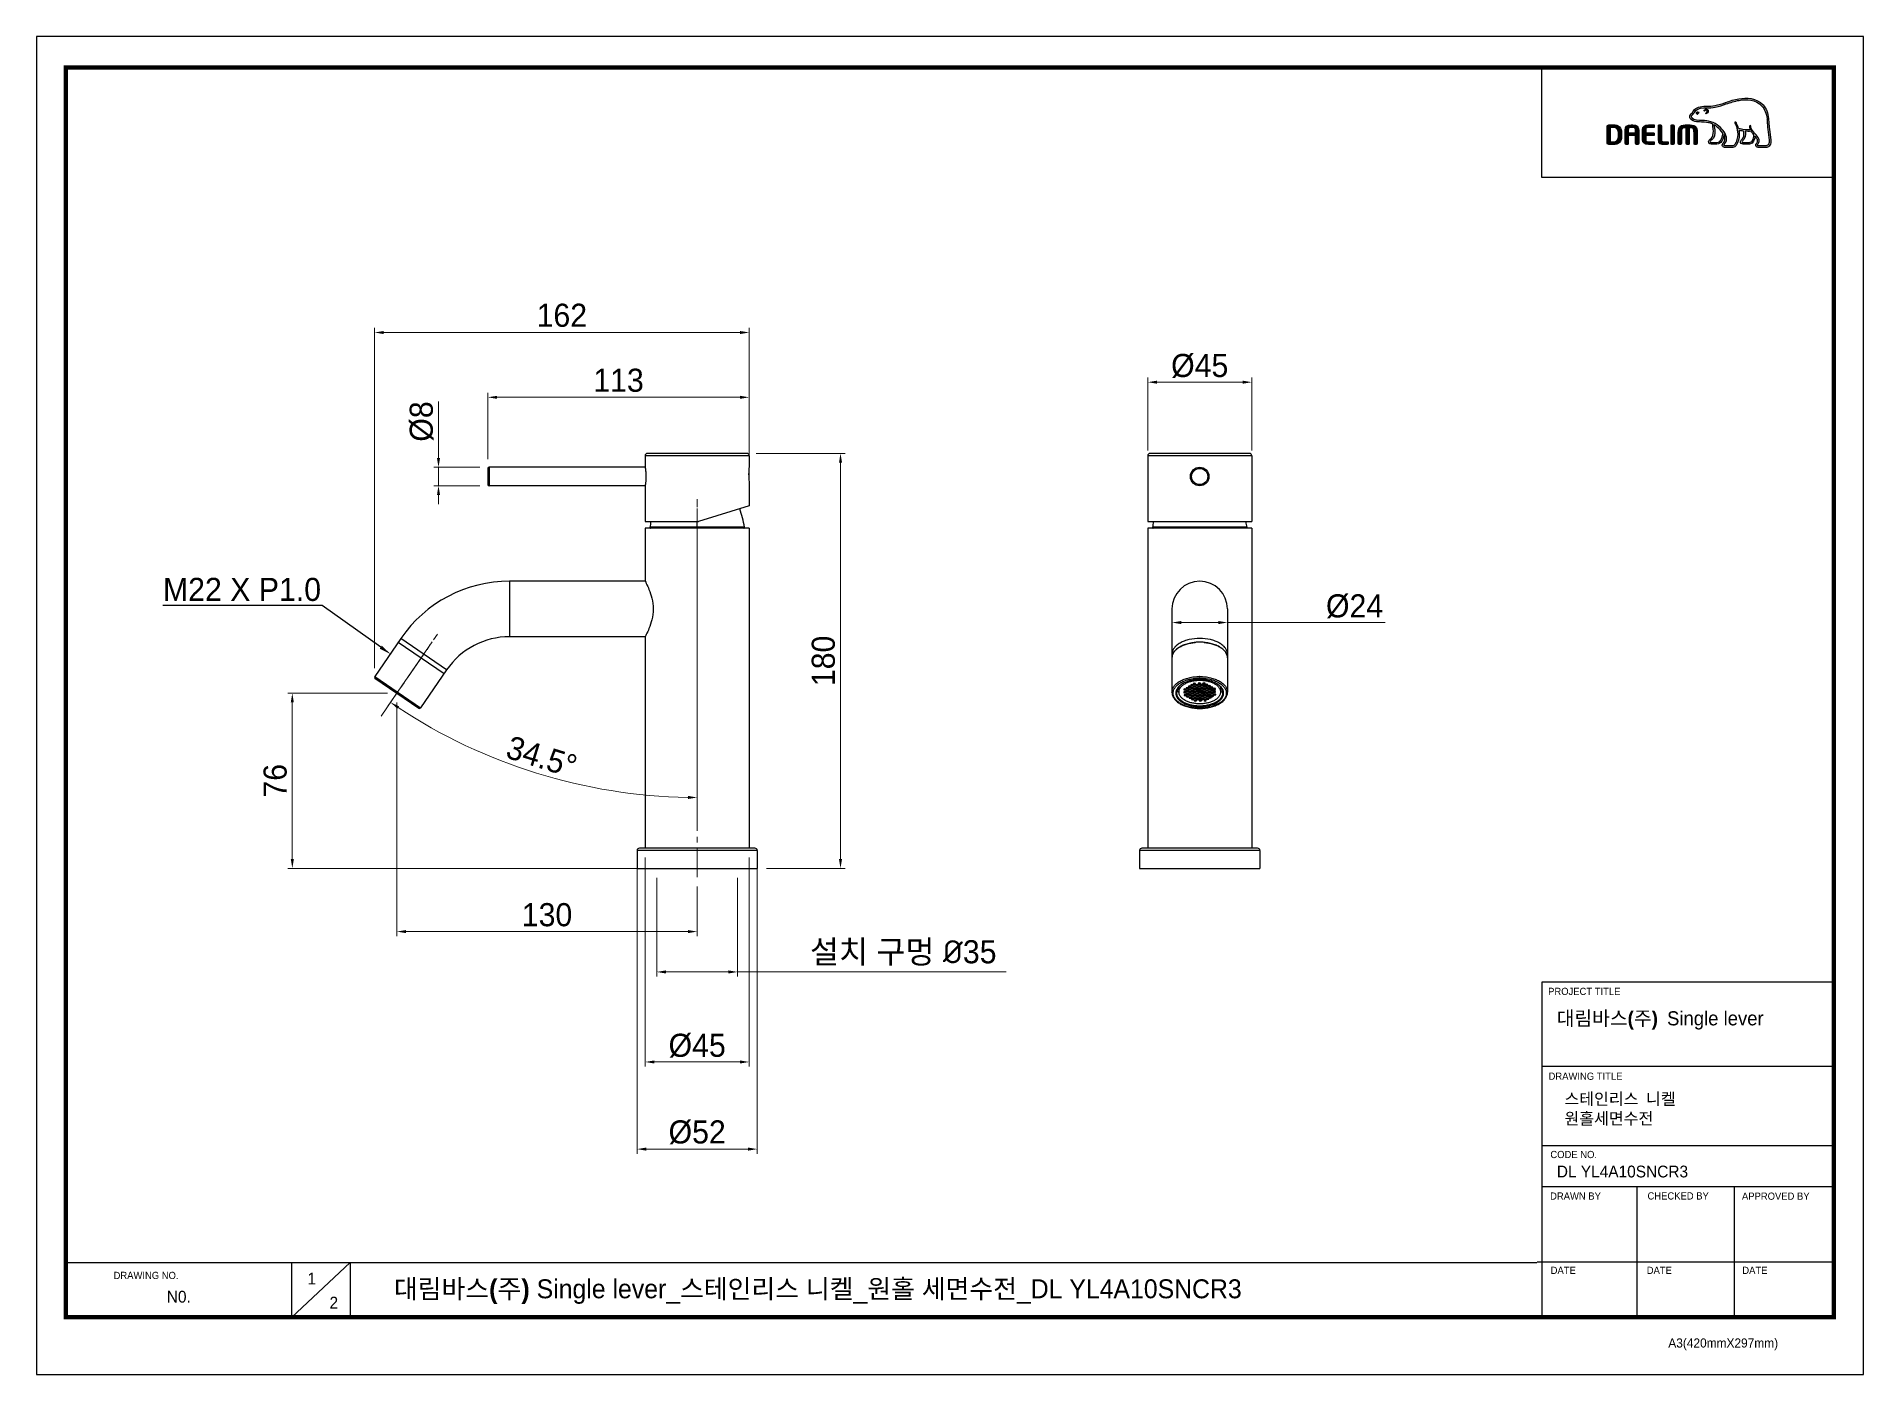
# Model space of a CAD drawing. Extents: x 0 to 790, y 0 to 579.
import ezdxf
from ezdxf import colors
from ezdxf.entities.mleader import LeaderData, LeaderLine
from ezdxf.math import Vec2, Vec3

# ---------------------------------------------------------------- set-up
doc = ezdxf.new("R2010")
doc.units = 0
doc.header["$LTSCALE"] = 10
doc.header["$MEASUREMENT"] = 0
doc.header["$PDMODE"] = 3
doc.header["$PDSIZE"] = -10
doc.linetypes.add('CENTER', pattern=[2, 1.25, -0.25, 0.25, -0.25])
doc.layers.get('0').update_dxf_attribs({"linetype": 'CONTINUOUS'})
doc.layers.get('DEFPOINTS').update_dxf_attribs({"linetype": 'CONTINUOUS'})
doc.layers.add('BODY', color=7, linetype='CONTINUOUS')
doc.layers.add('레이어 1', color=7, linetype='CONTINUOUS')
doc.styles.add('Daelim Dimension', font='H2GTRE.TTF')
doc.styles.get("Standard").update_dxf_attribs({"font": 'H2GTRE.TTF'})
doc.styles.add('단선완성형', font='')
doc.styles.get('단선완성형').set_extended_font_data('Gulim')
doc.dimstyles.new('DEFAULT', dxfattribs={"dimscale": 2, "dimtxt": 2, "dimasz": 2, "dimexe": 0, "dimexo": 2, "dimgap": 1, "dimtad": 1, "dimdec": 1, "dimzin": 9, "dimdsep": 46, "dimtxsty": 'Daelim Dimension', "dimcen": 0.5, "dimclrd": 252, "dimclre": 252, "dimclrt": 3, "dimadec": 1, "dimazin": 0, "dimtfac": 1, "dimtdec": 1, "dimtix": 1, "dimtmove": 0, "dimatfit": 3, "dimfxl": 1, "dimtolj": 1, "dimtzin": 1, "dimlwd": 9, "dimlwe": 9, "dimarcsym": 0})

msp = doc.modelspace()

# ---------------------------------------------------------------- texts
at = {"color": 5, "ltscale": 40}
for s, height, p in [('PROJECT TITLE', 3.1171, (653.54, 164.16)), ('DRAWING TITLE', 3.1171, (653.73, 127.47)), ('CODE NO.', 3.117, (654.52, 93.6)), ('DRAWN BY', 3.117, (654.39, 75.63)), ('CHECKED BY', 3.117, (696.51, 75.68)), ('APPROVED BY', 3.1171, (737.35, 75.58)), ('DRAWING NO.', 3.1171, (33.3, 41.29)), ('DATE', 3.117, (654.64, 43.5)), ('DATE', 3.117, (696.18, 43.5)), ('DATE', 3.117, (737.5, 43.5)), ('A3(420mmX297mm)', 3.9341, (705.5, 11.66))]:
    msp.add_text(s, height=height, dxfattribs=at).set_placement(p)
at = {"attachment_point": 1, "style": '단선완성형'}
for s, insert, char_height, width in [('{\\fPretendard Variable SemiBold|b0|i0|c129|p2;\\C7;대림바스(주)\\fGulimChe|b0|i0|c129|p49;\\C256; }Single lever', (657.24, 157.12), 6.11035, 98.2071), ('{\\fGulimChe|b0|i0|c129|p49; 스테인리스 니켈}\\P{\\fGulimChe|b0|i0|c129|p49; 원홀세면수전 }', (657.3, 121.76), 5.101, 85.8447), ('DL YL4A10SNCR3', (657.3, 90.34), 5.101, 85.8447), ('1', (117.12, 44.03), 5.1, 7.119), ('N0. ', (56.31, 36.19), 5.101, 32.0004), ('2', (126.69, 33.63), 5.1, 7.119)]:
    msp.add_mtext(s, dxfattribs=dict(at, insert=insert, char_height=char_height, width=width))
at = {"color": 2, "insert": (154.51, 41.16), "char_height": 8.198, "width": 488.8902, "attachment_point": 1, "style": '단선완성형'}
msp.add_mtext('{\\fPretendard Variable SemiBold|b0|i0|c129|p2;대림바스(주)} Single lever_스테인리스 니켈_원홀 세면수전_DL YL4A10SNCR3', dxfattribs=at)

# ---------------------------------------------------------------- blocks, each defined once
blk = doc.blocks.new('*D0')
at = {"color": 5, "lineweight": 9, "ltscale": 0.5, "transparency": 16777216}
for p, q in [((146.12, 305.55), (146.12, 452.73)), ((304.13, 450.73), (150.12, 450.73)), ((308.13, 387.18), (308.13, 452.73))]:
    blk.add_line(p, q, dxfattribs=at)
at = {"color": 5, "ltscale": 0.5, "transparency": 16777216}
for points in [[(150.12, 451.39), (150.12, 450.06), (146.12, 450.73)], [(304.13, 451.39), (304.13, 450.06), (308.13, 450.73)]]:
    blk.add_solid(points, dxfattribs=at)
at = {"layer": 'DEFPOINTS', "color": 0, "ltscale": 0.5, "transparency": 16777216}
for p in [(146.12, 450.73), (308.13, 383.18), (146.12, 301.55)]:
    blk.add_point(p, dxfattribs=at)
at = {"color": 7, "ltscale": 0.5, "transparency": 16777216, "insert": (227.12, 463.19), "char_height": 10, "attachment_point": 2, "style": 'Daelim Dimension'}
blk.add_mtext('\\A1;162', dxfattribs=at)
blk = doc.blocks.new('*D1')
at = {"color": 5, "lineweight": 9, "ltscale": 0.5, "transparency": 16777216}
for p, q in [((259.63, 218.78), (259.63, 95.49)), ((311.63, 218.78), (311.63, 95.49)), ((263.63, 97.49), (307.63, 97.49))]:
    blk.add_line(p, q, dxfattribs=at)
at = {"color": 5, "ltscale": 0.5, "transparency": 16777216}
for points in [[(263.63, 98.15), (263.63, 96.82), (259.63, 97.49)], [(307.63, 98.15), (307.63, 96.82), (311.63, 97.49)]]:
    blk.add_solid(points, dxfattribs=at)
at = {"layer": 'DEFPOINTS', "color": 0, "ltscale": 0.5, "transparency": 16777216}
for p in [(259.63, 222.78), (311.63, 222.78), (311.63, 97.49)]:
    blk.add_point(p, dxfattribs=at)
at = {"color": 7, "ltscale": 0.5, "transparency": 16777216, "insert": (285.63, 109.93), "char_height": 10, "attachment_point": 2, "style": 'Daelim Dimension'}
blk.add_mtext('\\A1;%%c52', dxfattribs=at)
blk = doc.blocks.new('*D2')
at = {"color": 5, "lineweight": 9, "ltscale": 0.5, "transparency": 16777216}
for p, q in [((263.13, 223.63), (263.13, 133.18)), ((308.13, 223.63), (308.13, 133.18)), ((267.13, 135.18), (304.13, 135.18))]:
    blk.add_line(p, q, dxfattribs=at)
at = {"color": 5, "ltscale": 0.5, "transparency": 16777216}
for points in [[(267.13, 135.84), (267.13, 134.51), (263.13, 135.18)], [(304.13, 135.84), (304.13, 134.51), (308.13, 135.18)]]:
    blk.add_solid(points, dxfattribs=at)
at = {"layer": 'DEFPOINTS', "color": 0, "ltscale": 0.5, "transparency": 16777216}
for p in [(263.13, 227.63), (308.13, 227.63), (308.13, 135.18)]:
    blk.add_point(p, dxfattribs=at)
at = {"color": 7, "ltscale": 0.5, "transparency": 16777216, "insert": (285.63, 147.4), "char_height": 10, "attachment_point": 2, "style": 'Daelim Dimension'}
blk.add_mtext('\\A1;%%c45', dxfattribs=at)
blk = doc.blocks.new('*D3')
at = {"color": 5, "lineweight": 9, "ltscale": 0.5, "transparency": 16777216}
for p, q in [((285.63, 374.63), (285.63, 247.58)), ((171.1, 316.97), (151.94, 289.08))]:
    blk.add_line(p, q, dxfattribs=at)
blk.add_arc((285.63, 483.65), 234.07, 236.48595, 269.02087, dxfattribs=at)
at = {"color": 5, "ltscale": 0.5, "transparency": 16777216}
for points in [[(156.01, 287.94), (156.76, 289.04), (153.07, 290.73)], [(281.63, 250.28), (281.62, 248.94), (285.63, 249.58)]]:
    blk.add_solid(points, dxfattribs=at)
at = {"layer": 'DEFPOINTS', "color": 0, "ltscale": 0.5, "transparency": 16777216}
for p in [(285.63, 380.97), (285.63, 378.63), (173.37, 320.26), (174.69, 322.19), (194.18, 268.18)]:
    blk.add_point(p, dxfattribs=at)
at = {"color": 7, "ltscale": 0.5, "transparency": 16777216, "insert": (219.92, 272), "char_height": 10, "attachment_point": 2, "rotation": 342.75341, "style": 'Daelim Dimension'}
blk.add_mtext('\\A1;34.5°', dxfattribs=at)
blk = doc.blocks.new('*D4')
at = {"color": 5, "lineweight": 9, "ltscale": 0.5, "transparency": 16777216}
for p, q in [((151.81, 294.71), (108.59, 294.71)), ((110.59, 290.71), (110.59, 222.93)), ((268.63, 218.93), (108.59, 218.93))]:
    blk.add_line(p, q, dxfattribs=at)
at = {"color": 5, "ltscale": 0.5, "transparency": 16777216}
for points in [[(109.92, 290.71), (111.25, 290.71), (110.59, 294.71)], [(109.92, 222.93), (111.25, 222.93), (110.59, 218.93)]]:
    blk.add_solid(points, dxfattribs=at)
at = {"layer": 'DEFPOINTS', "color": 0, "ltscale": 0.5, "transparency": 16777216}
for p in [(155.81, 294.71), (110.59, 218.93), (272.63, 218.93)]:
    blk.add_point(p, dxfattribs=at)
at = {"color": 7, "ltscale": 0.5, "transparency": 16777216, "insert": (98.13, 256.82), "char_height": 10, "attachment_point": 2, "rotation": 90, "style": 'Daelim Dimension'}
blk.add_mtext('\\A1;76', dxfattribs=at)
blk = doc.blocks.new('*D5')
at = {"color": 5, "lineweight": 9, "ltscale": 0.5, "transparency": 16777216}
for p, q in [((480.41, 399.63), (480.41, 431.23)), ((484.41, 429.23), (521.41, 429.23)), ((525.41, 399.63), (525.41, 431.23))]:
    blk.add_line(p, q, dxfattribs=at)
at = {"color": 5, "ltscale": 0.5, "transparency": 16777216}
for points in [[(484.41, 429.9), (484.41, 428.57), (480.41, 429.23)], [(521.41, 429.9), (521.41, 428.57), (525.41, 429.23)]]:
    blk.add_solid(points, dxfattribs=at)
at = {"layer": 'DEFPOINTS', "color": 0, "ltscale": 0.5, "transparency": 16777216}
for p in [(525.41, 429.23), (480.41, 395.63), (525.41, 395.63)]:
    blk.add_point(p, dxfattribs=at)
at = {"color": 7, "ltscale": 0.5, "transparency": 16777216, "insert": (502.91, 441.46), "char_height": 10, "attachment_point": 2, "style": 'Daelim Dimension'}
blk.add_mtext('\\A1;%%c45', dxfattribs=at)
blk = doc.blocks.new('*D6')
at = {"color": 5, "lineweight": 9, "ltscale": 0.5, "transparency": 16777216}
for p, q in [((490.91, 327.13), (490.91, 323.26)), ((494.91, 325.26), (510.91, 325.26)), ((514.91, 327.13), (514.91, 323.26)), ((514.91, 325.26), (583.15, 325.26))]:
    blk.add_line(p, q, dxfattribs=at)
at = {"color": 5, "ltscale": 0.5, "transparency": 16777216}
for points in [[(494.91, 325.93), (494.91, 324.59), (490.91, 325.26)], [(510.91, 325.93), (510.91, 324.59), (514.91, 325.26)]]:
    blk.add_solid(points, dxfattribs=at)
at = {"layer": 'DEFPOINTS', "color": 0, "ltscale": 0.5, "transparency": 16777216}
for p in [(490.91, 331.13), (514.91, 331.13), (514.91, 325.26)]:
    blk.add_point(p, dxfattribs=at)
at = {"color": 7, "ltscale": 0.5, "transparency": 16777216, "insert": (557.5, 337.48), "char_height": 10, "attachment_point": 1, "style": 'Daelim Dimension'}
blk.add_mtext('\\A1;%%c24', dxfattribs=at)
blk = doc.blocks.new('*D7')
at = {"color": 5, "lineweight": 9, "ltscale": 0.5, "transparency": 16777216}
for p, q in [((173.79, 396.43), (173.79, 420.89)), ((191.63, 392.43), (171.79, 392.43)), ((173.79, 384.43), (173.79, 392.43)), ((191.63, 384.43), (171.79, 384.43)), ((173.79, 380.43), (173.79, 376.43))]:
    blk.add_line(p, q, dxfattribs=at)
at = {"color": 5, "ltscale": 0.5, "transparency": 16777216}
for points in [[(173.13, 396.43), (174.46, 396.43), (173.79, 392.43)], [(173.13, 380.43), (174.46, 380.43), (173.79, 384.43)]]:
    blk.add_solid(points, dxfattribs=at)
at = {"layer": 'DEFPOINTS', "color": 0, "ltscale": 0.5, "transparency": 16777216}
for p in [(195.63, 392.43), (173.79, 384.43), (195.63, 384.43)]:
    blk.add_point(p, dxfattribs=at)
at = {"color": 7, "ltscale": 0.5, "transparency": 16777216, "insert": (161.34, 403.5), "char_height": 10, "attachment_point": 1, "rotation": 90, "style": 'Daelim Dimension'}
blk.add_mtext('\\A1;%%c8', dxfattribs=at)
blk = doc.blocks.new('*D8')
at = {"color": 5, "lineweight": 9, "ltscale": 0.5, "transparency": 16777216}
for p, q in [((195.13, 395.93), (195.13, 424.69)), ((199.13, 422.69), (304.13, 422.69)), ((308.13, 401.43), (308.13, 424.69))]:
    blk.add_line(p, q, dxfattribs=at)
at = {"color": 5, "ltscale": 0.5, "transparency": 16777216}
for points in [[(199.13, 423.35), (199.13, 422.02), (195.13, 422.69)], [(304.13, 423.35), (304.13, 422.02), (308.13, 422.69)]]:
    blk.add_solid(points, dxfattribs=at)
at = {"layer": 'DEFPOINTS', "color": 0, "ltscale": 0.5, "transparency": 16777216}
for p in [(308.13, 422.69), (308.13, 397.43), (195.13, 391.93)]:
    blk.add_point(p, dxfattribs=at)
at = {"color": 7, "ltscale": 0.5, "transparency": 16777216, "insert": (251.63, 435.09), "char_height": 10, "attachment_point": 2, "style": 'Daelim Dimension'}
blk.add_mtext('\\A1;113', dxfattribs=at)
blk = doc.blocks.new('*D9')
at = {"color": 5, "lineweight": 9, "ltscale": 0.5, "transparency": 16777216}
for p, q in [((311.12, 398.43), (349.6, 398.43)), ((347.6, 394.43), (347.6, 222.93)), ((315.63, 218.93), (349.6, 218.93))]:
    blk.add_line(p, q, dxfattribs=at)
at = {"color": 5, "ltscale": 0.5, "transparency": 16777216}
for points in [[(346.94, 394.43), (348.27, 394.43), (347.6, 398.43)], [(346.94, 222.93), (348.27, 222.93), (347.6, 218.93)]]:
    blk.add_solid(points, dxfattribs=at)
at = {"layer": 'DEFPOINTS', "color": 0, "ltscale": 0.5, "transparency": 16777216}
for p in [(307.12, 398.43), (311.63, 218.93), (347.6, 218.93)]:
    blk.add_point(p, dxfattribs=at)
at = {"color": 7, "ltscale": 0.5, "transparency": 16777216, "insert": (335.15, 308.68), "char_height": 10, "attachment_point": 2, "rotation": 90, "style": 'Daelim Dimension'}
blk.add_mtext('\\A1;180', dxfattribs=at)
blk = doc.blocks.new('*D10')
at = {"color": 5, "lineweight": 9, "ltscale": 0.5, "transparency": 16777216}
for p, q in [((268.13, 214.83), (268.13, 172.12)), ((303.13, 214.83), (303.13, 172.12)), ((272.13, 174.12), (299.13, 174.12)), ((303.13, 174.12), (419.19, 174.12))]:
    blk.add_line(p, q, dxfattribs=at)
at = {"color": 5, "ltscale": 0.5, "transparency": 16777216}
for points in [[(272.13, 174.79), (272.13, 173.45), (268.13, 174.12)], [(299.13, 174.79), (299.13, 173.45), (303.13, 174.12)]]:
    blk.add_solid(points, dxfattribs=at)
at = {"layer": 'DEFPOINTS', "color": 0, "ltscale": 0.5, "transparency": 16777216}
for p in [(268.13, 218.83), (303.13, 218.83), (303.13, 174.12)]:
    blk.add_point(p, dxfattribs=at)
at = {"color": 7, "ltscale": 0.5, "transparency": 16777216, "insert": (374.72, 182.31), "char_height": 10, "attachment_point": 5, "style": 'Daelim Dimension'}
blk.add_mtext('\\A1;설치 구멍 {\\fISOCPEUR|b0|i0|c0|p34;%%C}35', dxfattribs=at)
blk = doc.blocks.new('*D11')
at = {"color": 5, "lineweight": 9, "ltscale": 0.5, "transparency": 16777216}
for p, q in [((155.81, 290.71), (155.81, 189.59)), ((285.63, 211.13), (285.63, 189.59)), ((159.81, 191.59), (281.63, 191.59))]:
    blk.add_line(p, q, dxfattribs=at)
at = {"color": 5, "ltscale": 0.5, "transparency": 16777216}
for points in [[(159.81, 192.25), (159.81, 190.92), (155.81, 191.59)], [(281.63, 192.25), (281.63, 190.92), (285.63, 191.59)]]:
    blk.add_solid(points, dxfattribs=at)
at = {"layer": 'DEFPOINTS', "color": 0, "ltscale": 0.5, "transparency": 16777216}
for p in [(155.81, 294.71), (285.63, 215.13), (285.63, 191.59)]:
    blk.add_point(p, dxfattribs=at)
at = {"color": 7, "ltscale": 0.5, "transparency": 16777216, "insert": (220.72, 198.82), "char_height": 10, "attachment_point": 5, "style": 'Daelim Dimension'}
blk.add_mtext('\\A1;130', dxfattribs=at)

# ---------------------------------------------------------------- dimensions: what is measured, and where the dimension line sits
at = {"color": 5, "ltscale": 0.5}
for base, p1, p2, angle, picture, middle in [((146.12, 450.73), (308.13, 383.18), (146.12, 301.55), 180, '*D0', (227.12, 450.73)), ((347.60410787, 218.92602001), (307.12479124, 398.42602001), (311.62602834, 218.92602001), 270, '*D9', (347.60410787, 308.67602001)), ((110.59, 218.93), (155.81, 294.71), (272.63, 218.93), 270, '*D4', (110.59, 256.82))]:
    dim = msp.add_linear_dim(base=base, p1=p1, p2=p2, angle=angle, dimstyle='DEFAULT', override={"dimtxt": 5, "dimexe": 1, "dimdec": 0, "dimclrd": 5, "dimclre": 5, "dimclrt": 7}, dxfattribs=at)
    dim.commit()
    dim.dimension.update_dxf_attribs({"geometry": picture, "text_midpoint": middle, "dimtype": 160})
dim = msp.add_linear_dim(base=(308.13, 422.69), p1=(195.13, 391.93), p2=(308.13, 397.43), dimstyle='DEFAULT', override={"dimtxt": 5, "dimexe": 1, "dimdec": 0, "dimclrd": 5, "dimclre": 5, "dimclrt": 7}, dxfattribs=at)
dim.commit()
dim.dimension.update_dxf_attribs({"geometry": '*D8', "text_midpoint": (251.63, 422.69), "dimtype": 160})
for base, p1, p2, text, picture, middle in [((525.41, 429.23), (480.41, 395.63), (525.41, 395.63), '%%c<>', '*D5', (502.91, 429.23)), ((514.91, 325.26), (490.91, 331.13), (514.91, 331.13), '%%c<>', '*D6', (569.33, 325.26)), ((311.63, 97.49), (259.63, 222.78), (311.63, 222.78), '%%c<>', '*D1', (285.63, 97.49)), ((308.13, 135.18), (263.13, 227.63), (308.13, 227.63), '%%c<>', '*D2', (285.63, 135.18)), ((303.13, 174.12), (268.13, 218.83), (303.13, 218.83), '설치 구멍 {\\fISOCPEUR|b0|i0|c0|p34;%%C}<>', '*D10', (374.72, 174.12))]:
    dim = msp.add_linear_dim(base=base, p1=p1, p2=p2, text=text, dimstyle='DEFAULT', override={"dimtxt": 5, "dimexe": 1, "dimdec": 0, "dimclrd": 5, "dimclre": 5, "dimclrt": 7}, dxfattribs=at)
    dim.commit()
    dim.dimension.update_dxf_attribs({"geometry": picture, "text_midpoint": middle, "dimtype": 160})
dim = msp.add_linear_dim(base=(173.79, 384.43), p1=(195.63, 392.43), p2=(195.63, 384.43), angle=270, text='%%c<>', dimstyle='DEFAULT', override={"dimtxt": 5, "dimexe": 1, "dimdec": 0, "dimclrd": 5, "dimclre": 5, "dimclrt": 7}, dxfattribs=at)
dim.commit()
dim.dimension.update_dxf_attribs({"geometry": '*D7', "text_midpoint": (173.79, 411.19), "dimtype": 160})
dim = msp.add_angular_dim_2l(base=(194.1845, 268.1753), line1=((174.6911, 322.1931), (173.3656, 320.2639)), line2=((285.626, 380.9667), (285.626, 378.626)), dimstyle='DEFAULT', override={"dimtxt": 5, "dimexe": 1, "dimdec": 0, "dimclrd": 5, "dimclre": 5, "dimclrt": 7}, dxfattribs=at)
dim.commit()
dim.dimension.update_dxf_attribs({"geometry": '*D3', "text_midpoint": (216.2277, 260.0995), "dimtype": 162})
dim = msp.add_linear_dim(base=(285.63, 191.59), p1=(155.81, 294.71), p2=(285.63, 215.13), dimstyle='DEFAULT', override={"dimtxt": 5, "dimexe": 1, "dimdec": 0, "dimclrd": 5, "dimclre": 5, "dimclrt": 7}, dxfattribs=at)
dim.commit()
dim.dimension.update_dxf_attribs({"geometry": '*D11', "text_midpoint": (220.72, 198.82)})

# ---------------------------------------------------------------- hatches: boundary and pattern name
at = {"layer": '레이어 1'}
h = msp.add_hatch(color=5, dxfattribs=at)
h.dxf.hatch_style = 1
edge = h.paths.add_edge_path(flags=16)
edge.add_spline(control_points=[(748.67, 531.89), (748.33, 531.51), (747.9, 531.5), (747.88, 531.5), (747.88, 531.5), (744.41, 531.5), (744.41, 531.5), (744.29, 531.5), (744.19, 531.53), (744.13, 531.6), (744.07, 531.65), (744.05, 531.73), (744.05, 531.82), (744.05, 532.02), (744.19, 532.2), (744.34, 532.39), (744.48, 532.57), (744.62, 532.74), (744.69, 532.95), (744.88, 533.46), (744.86, 534), (744.64, 534.48), (744.23, 535.35), (743.62, 536.03), (743.03, 536.69), (743.03, 536.69), (742.83, 536.91), (742.83, 536.91), (742.07, 537.77), (741.28, 538.65), (741.22, 539.84), (741.2, 540.08), (741.09, 540.22), (740.94, 540.21), (740.94, 540.21), (740.72, 540.11), (740.71, 540.11), (740.65, 540.04), (740.62, 539.94), (740.62, 539.83), (740.62, 539.83), (740.62, 539.79), (740.62, 539.79), (740.65, 539.35), (740.75, 538.93), (740.93, 538.49), (740.93, 538.49), (740.95, 538.45), (740.95, 538.45), (740.95, 538.45), (740.9, 538.44), (740.9, 538.44), (738.68, 538.36), (736.5, 538.78), (735.86, 538.93), (735.46, 540.52), (734.82, 541.57), (734.8, 541.62), (734.75, 541.7), (734.67, 541.77), (734.59, 541.79), (734.59, 541.79), (734.4, 541.76), (734.38, 541.76), (734.36, 541.73), (734.33, 541.69), (734.26, 541.59), (734.26, 541.59), (734.25, 541.51), (734.25, 541.51), (734.25, 541.51), (734.31, 541.3), (734.31, 541.3), (734.36, 541.22), (735.5, 539.22), (735.5, 536.57), (735.5, 534.94), (735.07, 533.4), (734.22, 531.99), (734.02, 531.65), (733.75, 531.5), (733.36, 531.5), (733.36, 531.5), (729.94, 531.5), (729.94, 531.5), (729.83, 531.5), (729.59, 531.58), (729.59, 531.83), (729.59, 531.96), (729.72, 532.19), (729.93, 532.42), (731.35, 534.01), (730.53, 536.48), (729.17, 538.11), (727.85, 539.68), (725.7, 541.66), (722.94, 542.16), (721.96, 542.33), (720.35, 542.42), (719.05, 542.5), (719.05, 542.5), (717.74, 542.58), (717.74, 542.58), (717.06, 542.63), (715.95, 543.04), (715.61, 543.68), (715.47, 543.95), (715.48, 544.22), (715.66, 544.53), (715.78, 544.72), (715.93, 544.88), (716.13, 545.07), (716.34, 545.29), (716.56, 545.52), (716.74, 545.82), (716.74, 545.82), (716.79, 545.91), (716.79, 545.91), (717.45, 547.17), (718.8, 547.84), (720.83, 547.89), (720.83, 547.89), (721.97, 547.9), (721.97, 547.9), (723.22, 547.91), (724.64, 547.92), (725.8, 548.17), (727.44, 548.52), (729.09, 549.08), (730.54, 549.58), (730.54, 549.58), (730.58, 549.59), (730.58, 549.59), (732.38, 550.21), (734.23, 550.84), (736.13, 551.15), (739.17, 551.65), (743.34, 551.63), (745.96, 548.69), (747.17, 547.33), (747.92, 545.45), (748.18, 543.12), (748.18, 543.12), (748.17, 543.12), (748.16, 543.13), (748.18, 543.08), (748.2, 542.82), (748.31, 541.34), (748.34, 540.62), (748.37, 539.88), (748.56, 538.51), (748.56, 538.51), (749.09, 533.93), (749.09, 533.93), (749.09, 533.93), (749.12, 533.37), (749.12, 533.37), (749.12, 532.71), (748.97, 532.21), (748.67, 531.89)], knot_values=[0, 0, 0, 0, 1, 1, 1, 2, 2, 2, 3, 3, 3, 4, 4, 4, 5, 5, 5, 6, 6, 6, 7, 7, 7, 8, 8, 8, 9, 9, 9, 10, 10, 10, 11, 11, 11, 12, 12, 12, 13, 13, 13, 14, 14, 14, 15, 15, 15, 16, 16, 16, 17, 17, 17, 18, 18, 18, 19, 19, 19, 20, 20, 20, 21, 21, 21, 22, 22, 22, 23, 23, 23, 24, 24, 24, 25, 25, 25, 26, 26, 26, 27, 27, 27, 28, 28, 28, 29, 29, 29, 30, 30, 30, 31, 31, 31, 32, 32, 32, 33, 33, 33, 34, 34, 34, 35, 35, 35, 36, 36, 36, 37, 37, 37, 38, 38, 38, 39, 39, 39, 40, 40, 40, 41, 41, 41, 42, 42, 42, 43, 43, 43, 44, 44, 44, 45, 45, 45, 46, 46, 46, 47, 47, 47, 48, 48, 48, 49, 49, 49, 50, 50, 50, 51, 51, 51, 52, 52, 52, 53, 53, 53, 53], degree=3, periodic=0)
edge = h.paths.add_edge_path(flags=16)
edge.add_spline(control_points=[(740.67, 532.88), (740.67, 532.88), (737.84, 532.88), (737.84, 532.88), (737.63, 532.88), (737.47, 533.04), (737.47, 533.26), (737.47, 533.41), (737.6, 533.59), (737.72, 533.72), (738.29, 534.27), (738.88, 535.03), (738.88, 536.47), (738.88, 536.47), (738.84, 537.12), (738.84, 537.13), (738.84, 537.13), (738.74, 537.76), (738.74, 537.76), (738.74, 537.76), (738.73, 537.8), (738.73, 537.8), (738.73, 537.8), (738.77, 537.8), (738.77, 537.8), (739.3, 537.76), (740.33, 537.7), (741.31, 537.75), (741.55, 537.35), (741.95, 536.85), (742.54, 536.17), (742.51, 535.83), (742.23, 532.88), (740.67, 532.88)], knot_values=[0, 0, 0, 0, 1, 1, 1, 2, 2, 2, 3, 3, 3, 4, 4, 4, 5, 5, 5, 6, 6, 6, 7, 7, 7, 8, 8, 8, 9, 9, 9, 10, 10, 10, 11, 11, 11, 11], degree=3, periodic=0)
edge = h.paths.add_edge_path(flags=16)
edge.add_spline(control_points=[(726.49, 532.88), (726.49, 532.88), (724.01, 532.88), (724.01, 532.88), (723.82, 532.88), (723.62, 533.03), (723.62, 533.26), (723.62, 533.39), (723.74, 533.56), (723.95, 533.73), (724.58, 534.23), (725.53, 534.99), (725.63, 537.08), (725.63, 537.08), (725.65, 537.65), (725.65, 537.65), (725.65, 538.54), (725.44, 539.61), (725.25, 540.57), (725.25, 540.57), (725.22, 540.67), (725.22, 540.67), (725.22, 540.67), (725.3, 540.6), (725.3, 540.6), (725.67, 540.38), (727.69, 539), (729.13, 536.97), (729.01, 536.01), (728.47, 532.88), (726.49, 532.88)], knot_values=[0, 0, 0, 0, 1, 1, 1, 2, 2, 2, 3, 3, 3, 4, 4, 4, 5, 5, 5, 6, 6, 6, 7, 7, 7, 8, 8, 8, 9, 9, 9, 10, 10, 10, 10], degree=3, periodic=0)
edge = h.paths.add_edge_path()
edge.add_spline(control_points=[(749.79, 534), (749.79, 534), (749.26, 538.61), (749.26, 538.61), (749.06, 539.98), (749.04, 540.72), (749.01, 541.37), (749.01, 541.37), (748.88, 543.19), (748.88, 543.19), (748.6, 545.67), (747.8, 547.68), (746.49, 549.15), (743.65, 552.34), (739.23, 552.37), (736.01, 551.84), (734.04, 551.52), (732.16, 550.87), (730.34, 550.25), (730.34, 550.25), (730.28, 550.23), (730.28, 550.23), (728.86, 549.74), (727.24, 549.19), (725.65, 548.85), (724.57, 548.62), (723.2, 548.61), (722, 548.6), (722, 548.6), (720.8, 548.59), (720.8, 548.59), (718.51, 548.53), (716.95, 547.74), (716.16, 546.23), (716.16, 546.23), (716.13, 546.16), (716.13, 546.16), (716, 545.94), (715.8, 545.74), (715.63, 545.57), (715.44, 545.38), (715.22, 545.16), (715.06, 544.88), (714.89, 544.6), (714.81, 544.32), (714.81, 544.04), (714.81, 543.81), (714.87, 543.58), (714.99, 543.36), (715.47, 542.44), (716.86, 541.94), (717.69, 541.88), (717.69, 541.88), (718.91, 541.8), (718.94, 541.8), (720.16, 541.73), (721.84, 541.64), (722.81, 541.46), (723.38, 541.36), (724.03, 541.16), (724.63, 540.88), (724.67, 540.72), (724.98, 539.34), (724.98, 537.65), (724.98, 537.65), (724.97, 537.11), (724.97, 537.11), (724.88, 535.32), (724.1, 534.7), (723.53, 534.24), (723.47, 534.19), (722.96, 533.77), (722.92, 533.26), (722.9, 532.98), (722.98, 532.71), (723.16, 532.53), (723.34, 532.32), (723.63, 532.22), (724.01, 532.22), (724.01, 532.22), (726.49, 532.22), (726.49, 532.22), (728.35, 532.22), (729.26, 534.22), (729.54, 536.09), (729.54, 536.09), (729.55, 536.35), (729.55, 536.35), (729.55, 536.35), (729.63, 536.22), (729.63, 536.22), (729.86, 535.69), (730.01, 535.06), (730.01, 534.58), (730.01, 533.91), (729.8, 533.33), (729.41, 532.89), (729.31, 532.79), (728.81, 532.28), (728.81, 531.76), (728.81, 531.76), (728.82, 531.68), (728.82, 531.68), (728.89, 531.07), (729.38, 530.8), (729.83, 530.8), (729.83, 530.8), (733.36, 530.8), (733.36, 530.8), (733.99, 530.8), (734.5, 531.09), (734.83, 531.63), (735.72, 533.12), (736.18, 534.73), (736.18, 536.43), (736.18, 536.96), (736.13, 537.53), (736.03, 538.12), (736.03, 538.12), (736.02, 538.16), (736.02, 538.16), (736.02, 538.16), (736.07, 538.15), (736.07, 538.15), (736.49, 538.07), (737.17, 537.95), (738.02, 537.86), (738.02, 537.86), (738.04, 537.86), (738.04, 537.86), (738.04, 537.86), (738.15, 537.21), (738.15, 537.21), (738.15, 537.21), (738.18, 537.06), (738.18, 537.06), (738.18, 537.06), (738.21, 536.49), (738.21, 536.49), (738.21, 535.11), (737.59, 534.52), (737.26, 534.2), (737.25, 534.19), (736.78, 533.72), (736.73, 533.3), (736.73, 533.3), (736.72, 533.17), (736.72, 533.17), (736.72, 533.04), (736.75, 532.78), (736.98, 532.54), (737.19, 532.32), (737.5, 532.22), (737.92, 532.22), (737.92, 532.22), (740.67, 532.22), (740.67, 532.22), (742.33, 532.22), (742.84, 534.34), (743.04, 535.53), (743.04, 535.53), (743.05, 535.65), (743.05, 535.65), (743.05, 535.65), (743.11, 535.56), (743.11, 535.56), (743.5, 535.07), (743.84, 534.52), (744, 534.18), (744.08, 534.01), (744.13, 533.81), (744.13, 533.61), (744.13, 533.61), (744.07, 533.22), (744.07, 533.22), (744, 533), (743.86, 532.8), (743.71, 532.61), (743.5, 532.33), (743.28, 532.05), (743.28, 531.7), (743.28, 531.7), (743.3, 531.51), (743.3, 531.51), (743.4, 531.05), (743.77, 530.8), (744.35, 530.8), (744.35, 530.8), (747.88, 530.8), (747.88, 530.8), (747.95, 530.8), (748.64, 530.82), (749.18, 531.4), (749.61, 531.87), (749.82, 532.51), (749.82, 533.36), (749.82, 533.36), (749.79, 534), (749.79, 534)], knot_values=[0, 0, 0, 0, 1, 1, 1, 2, 2, 2, 3, 3, 3, 4, 4, 4, 5, 5, 5, 6, 6, 6, 7, 7, 7, 8, 8, 8, 9, 9, 9, 10, 10, 10, 11, 11, 11, 12, 12, 12, 13, 13, 13, 14, 14, 14, 15, 15, 15, 16, 16, 16, 17, 17, 17, 18, 18, 18, 19, 19, 19, 20, 20, 20, 21, 21, 21, 22, 22, 22, 23, 23, 23, 24, 24, 24, 25, 25, 25, 26, 26, 26, 27, 27, 27, 28, 28, 28, 29, 29, 29, 30, 30, 30, 31, 31, 31, 32, 32, 32, 33, 33, 33, 34, 34, 34, 35, 35, 35, 36, 36, 36, 37, 37, 37, 38, 38, 38, 39, 39, 39, 40, 40, 40, 41, 41, 41, 42, 42, 42, 43, 43, 43, 44, 44, 44, 45, 45, 45, 46, 46, 46, 47, 47, 47, 48, 48, 48, 49, 49, 49, 50, 50, 50, 51, 51, 51, 52, 52, 52, 53, 53, 53, 54, 54, 54, 55, 55, 55, 56, 56, 56, 57, 57, 57, 58, 58, 58, 59, 59, 59, 60, 60, 60, 61, 61, 61, 62, 62, 62, 63, 63, 63, 64, 64, 64, 65, 65, 65, 66, 66, 66, 66], degree=3, periodic=0)
edge = h.paths.add_edge_path(flags=0)
edge.add_spline(control_points=[(717.63, 545.9), (717.63, 545.9), (718.15, 546.14), (718.78, 545.89), (718.78, 545.89), (718.86, 545.86), (718.76, 545.71), (718.45, 545.3), (718.14, 545.21), (718.14, 545.21), (718.14, 545.21), (717.92, 545.13), (717.8, 545.28), (717.55, 545.57), (717.54, 545.74), (717.54, 545.74), (717.54, 545.74), (717.51, 545.87), (717.63, 545.9)], knot_values=[0, 0, 0, 0, 1, 1, 1, 2, 2, 2, 3, 3, 3, 4, 4, 4, 5, 5, 5, 6, 6, 6, 6], degree=3, periodic=0)
edge = h.paths.add_edge_path(flags=0)
edge.add_spline(control_points=[(721.02, 546.85), (720.94, 546.76), (720.94, 546.62), (721.02, 546.55), (721.1, 546.48), (721.24, 546.5), (721.31, 546.58), (721.35, 546.62), (721.78, 547.12), (722.14, 546.87), (722.27, 546.77), (722.33, 546.64), (722.31, 546.46), (722.28, 546.18), (722.03, 545.86), (721.86, 545.76), (721.77, 545.7), (721.7, 545.57), (721.75, 545.47), (721.79, 545.37), (721.92, 545.34), (722.02, 545.39), (722.33, 545.54), (722.71, 546.02), (722.76, 546.48), (722.8, 546.79), (722.66, 547.05), (722.41, 547.22), (721.86, 547.61), (721.25, 547.09), (721.02, 546.85)], knot_values=[0, 0, 0, 0, 1, 1, 1, 2, 2, 2, 3, 3, 3, 4, 4, 4, 5, 5, 5, 6, 6, 6, 7, 7, 7, 8, 8, 8, 9, 9, 9, 10, 10, 10, 10], degree=3, periodic=0)
edge = h.paths.add_edge_path(flags=0)
edge.add_spline(control_points=[(720.95, 546.47), (720.95, 546.47), (720.95, 546.47), (720.95, 546.47), (720.95, 546.47), (720.95, 546.47), (720.95, 546.47)], knot_values=[0, 0, 0, 0, 1, 1, 1, 2, 2, 2, 2], degree=3, periodic=0)
h = msp.add_hatch(color=5, dxfattribs=at)
h.dxf.hatch_style = 2
edge = h.paths.add_edge_path()
edge.add_spline(control_points=[(717.63, 545.9), (717.63, 545.9), (718.15, 546.14), (718.78, 545.89), (718.78, 545.89), (718.86, 545.86), (718.76, 545.71), (718.45, 545.3), (718.14, 545.21), (718.14, 545.21), (718.14, 545.21), (717.92, 545.13), (717.8, 545.28), (717.55, 545.57), (717.54, 545.74), (717.54, 545.74), (717.54, 545.74), (717.51, 545.87), (717.63, 545.9)], knot_values=[0, 0, 0, 0, 1, 1, 1, 2, 2, 2, 3, 3, 3, 4, 4, 4, 5, 5, 5, 6, 6, 6, 6], degree=3, periodic=0)
h = msp.add_hatch(color=5, dxfattribs=at)
h.dxf.hatch_style = 2
edge = h.paths.add_edge_path()
edge.add_spline(control_points=[(721.02, 546.85), (720.94, 546.76), (720.94, 546.62), (721.02, 546.55), (721.1, 546.48), (721.24, 546.5), (721.31, 546.58), (721.35, 546.62), (721.78, 547.12), (722.14, 546.87), (722.27, 546.77), (722.33, 546.64), (722.31, 546.46), (722.28, 546.18), (722.03, 545.86), (721.86, 545.76), (721.77, 545.7), (721.7, 545.57), (721.75, 545.47), (721.79, 545.37), (721.92, 545.34), (722.02, 545.39), (722.33, 545.54), (722.71, 546.02), (722.76, 546.48), (722.8, 546.79), (722.66, 547.05), (722.41, 547.22), (721.86, 547.61), (721.25, 547.09), (721.02, 546.85)], knot_values=[0, 0, 0, 0, 1, 1, 1, 2, 2, 2, 3, 3, 3, 4, 4, 4, 5, 5, 5, 6, 6, 6, 7, 7, 7, 8, 8, 8, 9, 9, 9, 10, 10, 10, 10], degree=3, periodic=0)
h = msp.add_hatch(color=5, dxfattribs=at)
h.dxf.hatch_style = 2
edge = h.paths.add_edge_path()
edge.add_spline(control_points=[(683.97, 535.57), (683.97, 533.96), (683.24, 533.18), (681.73, 533.18), (681.73, 533.18), (680.69, 533.2), (680.43, 533.2), (680.43, 533.2), (680.43, 539.37), (680.43, 539.37), (680.96, 539.42), (681.72, 539.43), (681.73, 539.43), (683.28, 539.43), (683.97, 538.7), (683.97, 537.04), (683.97, 537.04), (683.97, 535.57), (683.97, 535.57)], knot_values=[0, 0, 0, 0, 1, 1, 1, 2, 2, 2, 3, 3, 3, 4, 4, 4, 5, 5, 5, 6, 6, 6, 6], degree=3, periodic=0)
edge = h.paths.add_edge_path()
edge.add_spline(control_points=[(681.73, 540.59), (680.89, 540.59), (679.8, 540.54), (679.44, 540.48), (679.22, 540.45), (679.08, 540.28), (679.08, 540.06), (679.08, 540.06), (679.08, 532.55), (679.08, 532.55), (679.08, 532.32), (679.22, 532.16), (679.46, 532.13), (679.79, 532.07), (680.88, 532.02), (681.73, 532.02), (684.07, 532.02), (685.31, 533.25), (685.31, 535.57), (685.31, 535.57), (685.31, 537.04), (685.31, 537.04), (685.31, 539.36), (684.07, 540.59), (681.73, 540.59)], knot_values=[0, 0, 0, 0, 1, 1, 1, 2, 2, 2, 3, 3, 3, 4, 4, 4, 5, 5, 5, 6, 6, 6, 7, 7, 7, 8, 8, 8, 8], degree=3, periodic=0)
h = msp.add_hatch(color=5, dxfattribs=at)
h.dxf.hatch_style = 2
edge = h.paths.add_edge_path()
edge.add_spline(control_points=[(691.35, 537.05), (691.35, 537.05), (688.19, 537.05), (688.19, 537.05), (688.19, 537.17), (688.19, 538.18), (688.19, 538.18), (688.19, 539.23), (688.5, 539.41), (689.44, 539.41), (689.44, 539.41), (690.1, 539.41), (690.1, 539.41), (691.04, 539.41), (691.35, 539.23), (691.35, 538.18), (691.35, 538.18), (691.35, 537.17), (691.35, 537.05)], knot_values=[0, 0, 0, 0, 1, 1, 1, 2, 2, 2, 3, 3, 3, 4, 4, 4, 5, 5, 5, 6, 6, 6, 6], degree=3, periodic=0)
edge = h.paths.add_edge_path()
edge.add_spline(control_points=[(690.1, 540.59), (690.1, 540.59), (689.44, 540.59), (689.44, 540.59), (687.65, 540.59), (686.86, 539.85), (686.86, 538.18), (686.86, 538.18), (686.86, 532.47), (686.86, 532.47), (686.86, 532.26), (687.02, 532.09), (687.21, 532.09), (687.21, 532.09), (687.84, 532.09), (687.84, 532.09), (688.06, 532.09), (688.19, 532.28), (688.19, 532.47), (688.19, 532.47), (688.19, 535.75), (688.19, 535.88), (688.19, 535.88), (691.35, 535.88), (691.35, 535.88), (691.35, 535.75), (691.35, 532.47), (691.35, 532.47), (691.35, 532.26), (691.51, 532.09), (691.71, 532.09), (691.71, 532.09), (692.33, 532.09), (692.33, 532.09), (692.54, 532.09), (692.69, 532.29), (692.69, 532.47), (692.69, 532.47), (692.69, 538.18), (692.69, 538.18), (692.69, 539.85), (691.89, 540.59), (690.1, 540.59)], knot_values=[0, 0, 0, 0, 1, 1, 1, 2, 2, 2, 3, 3, 3, 4, 4, 4, 5, 5, 5, 6, 6, 6, 7, 7, 7, 8, 8, 8, 9, 9, 9, 10, 10, 10, 11, 11, 11, 12, 12, 12, 13, 13, 13, 14, 14, 14, 14], degree=3, periodic=0)
h = msp.add_hatch(color=5, dxfattribs=at)
h.dxf.hatch_style = 2
edge = h.paths.add_edge_path()
edge.add_spline(control_points=[(694.39, 538.41), (694.39, 538.41), (694.39, 534.2), (694.39, 534.2), (694.39, 532.73), (695.23, 532.02), (696.96, 532.02), (697.72, 532.02), (698.76, 532.03), (699.17, 532.07), (699.17, 532.07), (699.38, 532.09), (699.38, 532.09), (699.38, 532.09), (699.44, 532.1), (699.44, 532.1), (699.44, 532.1), (699.44, 533.22), (699.44, 533.22), (699.44, 533.22), (696.97, 533.22), (696.97, 533.22), (695.73, 533.22), (695.73, 533.57), (695.73, 534.2), (695.73, 534.2), (695.73, 535.76), (695.73, 535.88), (695.86, 535.88), (699.05, 535.88), (699.05, 535.88), (699.26, 535.88), (699.43, 536.05), (699.43, 536.25), (699.43, 536.25), (699.43, 536.67), (699.43, 536.67), (699.43, 536.88), (699.26, 537.04), (699.05, 537.04), (699.05, 537.04), (695.86, 537.04), (695.73, 537.04), (695.73, 537.16), (695.73, 538.41), (695.73, 538.41), (695.73, 539.04), (695.73, 539.39), (696.97, 539.39), (696.97, 539.39), (699.43, 539.38), (699.43, 539.38), (699.43, 539.38), (699.43, 540.5), (699.43, 540.5), (699.43, 540.5), (699.17, 540.53), (699.17, 540.53), (698.69, 540.57), (697.57, 540.59), (696.96, 540.59), (695.23, 540.59), (694.39, 539.88), (694.39, 538.41)], knot_values=[0, 0, 0, 0, 1, 1, 1, 2, 2, 2, 3, 3, 3, 4, 4, 4, 5, 5, 5, 6, 6, 6, 7, 7, 7, 8, 8, 8, 9, 9, 9, 10, 10, 10, 11, 11, 11, 12, 12, 12, 13, 13, 13, 14, 14, 14, 15, 15, 15, 16, 16, 16, 17, 17, 17, 18, 18, 18, 19, 19, 19, 20, 20, 20, 21, 21, 21, 21], degree=3, periodic=0)
h = msp.add_hatch(color=5, dxfattribs=at)
h.dxf.hatch_style = 2
edge = h.paths.add_edge_path()
edge.add_spline(control_points=[(701.58, 540.52), (701.37, 540.52), (701.2, 540.35), (701.2, 540.14), (701.2, 540.14), (701.2, 534.2), (701.2, 534.2), (701.2, 532.27), (702.52, 532.02), (703.67, 532.02), (704.51, 532.02), (704.73, 532.05), (704.98, 532.1), (704.98, 532.1), (705.13, 532.12), (705.13, 532.12), (705.12, 532.12), (705.32, 532.14), (705.32, 532.14), (705.32, 532.14), (705.38, 532.15), (705.38, 532.15), (705.38, 532.15), (705.38, 533.22), (705.38, 533.22), (705.38, 533.22), (703.68, 533.22), (703.68, 533.22), (702.54, 533.22), (702.54, 533.65), (702.54, 534.07), (702.54, 534.07), (702.54, 540.14), (702.54, 540.14), (702.54, 540.35), (702.36, 540.52), (702.16, 540.52), (702.16, 540.52), (701.58, 540.52), (701.58, 540.52)], knot_values=[0, 0, 0, 0, 1, 1, 1, 2, 2, 2, 3, 3, 3, 4, 4, 4, 5, 5, 5, 6, 6, 6, 7, 7, 7, 8, 8, 8, 9, 9, 9, 10, 10, 10, 11, 11, 11, 12, 12, 12, 13, 13, 13, 13], degree=3, periodic=0)
h = msp.add_hatch(color=5, dxfattribs=at)
h.dxf.hatch_style = 2
edge = h.paths.add_edge_path()
edge.add_spline(control_points=[(707.03, 540.52), (706.81, 540.52), (706.68, 540.33), (706.68, 540.15), (706.68, 540.15), (706.68, 532.47), (706.68, 532.47), (706.68, 532.26), (706.84, 532.09), (707.03, 532.09), (707.03, 532.09), (707.66, 532.09), (707.66, 532.09), (707.88, 532.09), (708.01, 532.28), (708.01, 532.47), (708.01, 532.47), (708.01, 540.15), (708.01, 540.15), (708.01, 540.36), (707.86, 540.52), (707.66, 540.52), (707.66, 540.52), (707.03, 540.52), (707.03, 540.52)], knot_values=[0, 0, 0, 0, 1, 1, 1, 2, 2, 2, 3, 3, 3, 4, 4, 4, 5, 5, 5, 6, 6, 6, 7, 7, 7, 8, 8, 8, 8], degree=3, periodic=0)
h = msp.add_hatch(color=5, dxfattribs=at)
h.dxf.hatch_style = 2
edge = h.paths.add_edge_path()
edge.add_spline(control_points=[(709.81, 537.2), (709.81, 537.2), (709.81, 532.47), (709.81, 532.47), (709.81, 532.26), (709.97, 532.09), (710.17, 532.09), (710.17, 532.09), (710.8, 532.09), (710.8, 532.09), (711.03, 532.09), (711.16, 532.28), (711.16, 532.47), (711.16, 532.47), (711.16, 537.08), (711.16, 537.08), (711.16, 539.12), (711.51, 539.31), (713.23, 539.32), (713.23, 539.19), (713.23, 532.47), (713.23, 532.47), (713.23, 532.25), (713.38, 532.09), (713.58, 532.09), (713.58, 532.09), (714.2, 532.09), (714.2, 532.09), (714.43, 532.09), (714.56, 532.28), (714.56, 532.47), (714.56, 532.47), (714.56, 539.17), (714.56, 539.3), (715.37, 539.3), (715.93, 539.24), (716.24, 538.93), (716.56, 538.61), (716.62, 538.01), (716.62, 537.08), (716.62, 537.08), (716.62, 532.47), (716.62, 532.47), (716.62, 532.26), (716.79, 532.09), (716.98, 532.09), (716.98, 532.09), (717.62, 532.09), (717.62, 532.09), (717.84, 532.09), (717.98, 532.29), (717.98, 532.47), (717.98, 532.47), (717.98, 537.2), (717.98, 537.2), (717.98, 540.07), (716.96, 540.55), (713.9, 540.55), (710.83, 540.55), (709.81, 540.07), (709.81, 537.2)], knot_values=[0, 0, 0, 0, 1, 1, 1, 2, 2, 2, 3, 3, 3, 4, 4, 4, 5, 5, 5, 6, 6, 6, 7, 7, 7, 8, 8, 8, 9, 9, 9, 10, 10, 10, 11, 11, 11, 12, 12, 12, 13, 13, 13, 14, 14, 14, 15, 15, 15, 16, 16, 16, 17, 17, 17, 18, 18, 18, 19, 19, 19, 20, 20, 20, 20], degree=3, periodic=0)

# ---------------------------------------------------------------- linework, layer by layer
at = {"color": 5, "ltscale": 0.5}
for p, q in [((650.86, 517.77), (650.86, 565.32)), ((650.86, 169.65), (650.86, 24.02))]:
    msp.add_line(p, q, dxfattribs=at)
at = {"color": 5}
for p, q in [((726.38, 532.22), (726.38, 532.22)), ((12.7, 48.49), (648.72, 48.49))]:
    msp.add_line(p, q, dxfattribs=at)
at = {"color": 5, "ltscale": 40}
for p, q in [((777.1, 517.77), (650.86, 517.77)), ((777.1, 169.65), (650.86, 169.65)), ((777.1, 133.17), (650.86, 133.17)), ((777.1, 133.17), (650.86, 133.17)), ((777.1, 98.84), (650.86, 98.84)), ((777.1, 98.84), (650.86, 98.84)), ((777.1, 81.14), (650.86, 81.14)), ((777.1, 81.14), (650.86, 81.14)), ((691.87, 81.14), (691.87, 24.78)), ((733.95, 81.14), (733.95, 24.78)), ((110.19, 48.49), (110.19, 24.69)), ((110.19, 48.49), (110.19, 24.69)), ((135.67, 48.49), (110.19, 24.69)), ((135.67, 48.49), (110.19, 24.69)), ((135.67, 48.49), (135.67, 24.69)), ((135.67, 48.49), (135.67, 24.69)), ((777.1, 48.58), (648.87, 48.58)), ((777.1, 48.58), (651.85, 48.58)), ((777.1, 24.78), (668.91, 24.78))]:
    msp.add_line(p, q, dxfattribs=at)
at = {"color": 7, "linetype": 'Continuous'}
for p, q in [((263.13, 397.43), (263.13, 392.43)), ((308.13, 397.43), (263.13, 397.43)), ((307.13, 398.43), (264.13, 398.43)), ((308.13, 397.43), (308.13, 392.68)), ((480.41, 397.43), (480.41, 368.93)), ((525.41, 397.43), (480.41, 397.43)), ((524.41, 398.43), (481.41, 398.43)), ((525.41, 397.43), (525.41, 368.93)), ((195.13, 391.93), (195.13, 384.93)), ((195.63, 392.43), (195.63, 384.43)), ((263.13, 392.43), (195.63, 392.43)), ((263.13, 384.43), (195.63, 384.43)), ((263.13, 384.43), (263.13, 368.93)), ((308.13, 386.18), (308.13, 375.74)), ((308.13, 375.74), (286.23, 368.93)), ((263.13, 368.93), (286.23, 368.93)), ((263.13, 366.13), (263.13, 343.13)), ((308.13, 366.13), (263.13, 366.13)), ((285.63, 366.47), (265.18, 366.47)), ((285.63, 366.47), (285.63, 368.93)), ((306.08, 366.47), (285.63, 366.47)), ((308.13, 366.13), (308.13, 227.63)), ((480.41, 366.13), (480.41, 227.63)), ((525.41, 366.13), (480.41, 366.13)), ((480.42, 368.93), (525.41, 368.93)), ((523.36, 366.47), (482.47, 366.47)), ((525.41, 366.13), (525.41, 227.63)), ((204.51, 343.13), (204.51, 319.13)), ((263.13, 343.13), (204.51, 343.13)), ((490.91, 331.13), (490.91, 295.13)), ((514.91, 331.13), (514.91, 295.13)), ((157.53, 318.41), (146.2, 301.92)), ((156.4, 316.76), (176.18, 303.17)), ((177.31, 304.81), (157.53, 318.41)), ((263.13, 319.13), (204.51, 319.13)), ((263.13, 319.13), (263.13, 227.63)), ((146.2, 301.92), (165.98, 288.33)), ((146.33, 301.23), (165.29, 288.2)), ((177.31, 304.81), (165.98, 288.33)), ((493.91, 296.17), (493.36, 296.69)), ((493.79, 294.96), (493.96, 294.86)), ((493.91, 297.47), (493.91, 295.21)), ((496.48, 296.61), (495.98, 296.45)), ((495.98, 296.45), (495.98, 296.12)), ((495.98, 296.12), (496.48, 295.96)), ((496.55, 295.41), (496.05, 295.25)), ((496.05, 295.25), (496.05, 294.92)), ((496.05, 294.92), (496.55, 294.76)), ((496.63, 294.21), (496.13, 294.05)), ((496.13, 294.05), (496.13, 293.72)), ((496.13, 293.72), (496.63, 293.56)), ((496.48, 295.96), (496.48, 296.61)), ((496.98, 296.45), (496.48, 296.61)), ((496.48, 295.96), (496.98, 296.12)), ((496.55, 294.76), (496.55, 295.41)), ((497.05, 295.25), (496.55, 295.41)), ((496.55, 294.76), (497.05, 294.92)), ((496.63, 293.56), (496.63, 294.21)), ((497.13, 294.05), (496.63, 294.21)), ((496.63, 293.56), (497.13, 293.72)), ((496.98, 296.12), (496.98, 296.45)), ((497.5, 297.23), (497, 297.07)), ((497, 297.07), (497, 296.74)), ((497, 296.74), (497.5, 296.58)), ((497.05, 294.92), (497.05, 295.25)), ((497.58, 296.03), (497.08, 295.87)), ((497.08, 295.87), (497.08, 295.54)), ((497.08, 295.54), (497.58, 295.38)), ((497.13, 293.72), (497.13, 294.05)), ((497.65, 294.83), (497.15, 294.67)), ((497.15, 294.67), (497.15, 294.34)), ((497.15, 294.34), (497.65, 294.18)), ((497.73, 293.63), (497.23, 293.47)), ((497.23, 293.47), (497.23, 293.14)), ((497.23, 293.14), (497.73, 292.98)), ((497.5, 296.58), (497.5, 297.23)), ((498, 297.07), (497.5, 297.23)), ((497.5, 296.58), (498, 296.74)), ((497.58, 295.38), (497.58, 296.03)), ((498.08, 295.87), (497.58, 296.03)), ((497.58, 295.38), (498.08, 295.54)), ((497.65, 294.18), (497.65, 294.83)), ((498.15, 294.67), (497.65, 294.83)), ((497.65, 294.18), (498.15, 294.34)), ((497.73, 292.98), (497.73, 293.63)), ((498.23, 293.47), (497.73, 293.63)), ((497.73, 292.98), (498.23, 293.14)), ((498, 296.74), (498, 297.07)), ((498.53, 297.85), (498.03, 297.69)), ((498.03, 297.69), (498.03, 297.36)), ((498.03, 297.36), (498.53, 297.2)), ((498.08, 295.54), (498.08, 295.87)), ((498.6, 296.65), (498.1, 296.49)), ((498.1, 296.49), (498.1, 296.16)), ((498.1, 296.16), (498.6, 296)), ((498.15, 294.34), (498.15, 294.67)), ((498.67, 295.45), (498.17, 295.29)), ((498.17, 295.29), (498.17, 294.96)), ((498.17, 294.96), (498.67, 294.8)), ((498.23, 293.14), (498.23, 293.47)), ((498.75, 294.25), (498.25, 294.09)), ((498.25, 294.09), (498.25, 293.76)), ((498.25, 293.76), (498.75, 293.6)), ((498.82, 293.05), (498.32, 292.89)), ((498.32, 292.89), (498.32, 292.56)), ((498.32, 292.56), (498.82, 292.4)), ((498.53, 297.2), (498.53, 297.85)), ((499.03, 297.69), (498.53, 297.85)), ((498.53, 297.2), (499.03, 297.36)), ((498.6, 296), (498.6, 296.65)), ((499.1, 296.49), (498.6, 296.65)), ((498.6, 296), (499.1, 296.16)), ((498.67, 294.8), (498.67, 295.45)), ((499.17, 295.29), (498.67, 295.45)), ((498.67, 294.8), (499.17, 294.96)), ((498.75, 293.6), (498.75, 294.25)), ((499.25, 294.09), (498.75, 294.25)), ((498.75, 293.6), (499.25, 293.76)), ((498.82, 292.4), (498.82, 293.05)), ((499.32, 292.89), (498.82, 293.05)), ((498.82, 292.4), (499.32, 292.56)), ((499.03, 297.36), (499.03, 297.69)), ((499.55, 298.47), (499.05, 298.31)), ((499.05, 298.31), (499.05, 297.98)), ((499.05, 297.98), (499.55, 297.82)), ((499.1, 296.16), (499.1, 296.49)), ((499.62, 297.27), (499.12, 297.11)), ((499.12, 297.11), (499.12, 296.78)), ((499.12, 296.78), (499.62, 296.62)), ((499.17, 294.96), (499.17, 295.29)), ((499.7, 296.07), (499.2, 295.91)), ((499.2, 295.91), (499.2, 295.58)), ((499.2, 295.58), (499.7, 295.42)), ((499.25, 293.76), (499.25, 294.09)), ((499.77, 294.87), (499.27, 294.71)), ((499.27, 294.71), (499.27, 294.38)), ((499.27, 294.38), (499.77, 294.22)), ((499.32, 292.56), (499.32, 292.89)), ((499.85, 293.67), (499.35, 293.51)), ((499.35, 293.51), (499.35, 293.18)), ((499.35, 293.18), (499.85, 293.02)), ((499.92, 292.47), (499.42, 292.31)), ((499.42, 292.31), (499.42, 291.98)), ((499.55, 297.82), (499.55, 298.47)), ((500.05, 298.31), (499.55, 298.47)), ((499.55, 297.82), (500.05, 297.98)), ((499.62, 296.62), (499.62, 297.27)), ((500.12, 297.11), (499.62, 297.27)), ((499.62, 296.62), (500.12, 296.78)), ((499.7, 295.42), (499.7, 296.07)), ((500.2, 295.91), (499.7, 296.07)), ((499.7, 295.42), (500.2, 295.58)), ((499.77, 294.22), (499.77, 294.87)), ((500.27, 294.71), (499.77, 294.87)), ((499.77, 294.22), (500.27, 294.38)), ((499.85, 293.02), (499.85, 293.67)), ((500.35, 293.51), (499.85, 293.67)), ((499.85, 293.02), (500.35, 293.18)), ((499.92, 291.82), (499.92, 292.47)), ((500.42, 292.31), (499.92, 292.47)), ((500.05, 297.98), (500.05, 298.31)), ((500.57, 299.1), (500.07, 298.93)), ((500.07, 298.93), (500.07, 298.6)), ((500.07, 298.6), (500.57, 298.44)), ((500.12, 296.78), (500.12, 297.11)), ((500.65, 297.89), (500.15, 297.73)), ((500.15, 297.73), (500.15, 297.4)), ((500.15, 297.4), (500.65, 297.24)), ((500.2, 295.58), (500.2, 295.91)), ((500.72, 296.69), (500.22, 296.53)), ((500.22, 296.53), (500.22, 296.2)), ((500.22, 296.2), (500.72, 296.04)), ((500.27, 294.38), (500.27, 294.71)), ((500.79, 295.49), (500.29, 295.33)), ((500.29, 295.33), (500.29, 295)), ((500.29, 295), (500.79, 294.84)), ((500.35, 293.18), (500.35, 293.51)), ((500.87, 294.29), (500.37, 294.13)), ((500.37, 294.13), (500.37, 293.8)), ((500.37, 293.8), (500.87, 293.64)), ((500.42, 291.98), (500.42, 292.31)), ((500.94, 293.09), (500.44, 292.93)), ((500.44, 292.93), (500.44, 292.6)), ((500.44, 292.6), (500.94, 292.44)), ((500.57, 298.44), (500.57, 299.1)), ((501.07, 298.93), (500.57, 299.1)), ((500.57, 298.44), (501.07, 298.6)), ((500.65, 297.24), (500.65, 297.89)), ((501.15, 297.73), (500.65, 297.89)), ((500.65, 297.24), (501.15, 297.4)), ((500.72, 296.04), (500.72, 296.69)), ((501.22, 296.53), (500.72, 296.69)), ((500.72, 296.04), (501.22, 296.2)), ((500.79, 294.84), (500.79, 295.49)), ((501.29, 295.33), (500.79, 295.49)), ((500.79, 294.84), (501.29, 295)), ((500.87, 293.64), (500.87, 294.29)), ((501.37, 294.13), (500.87, 294.29)), ((500.87, 293.64), (501.37, 293.8)), ((500.94, 292.44), (500.94, 293.09)), ((501.44, 292.93), (500.94, 293.09)), ((500.94, 292.44), (501.44, 292.6)), ((501.07, 298.6), (501.07, 298.93)), ((501.15, 297.4), (501.15, 297.73)), ((501.67, 298.52), (501.17, 298.35)), ((501.17, 298.35), (501.17, 298.03)), ((501.17, 298.03), (501.67, 297.86)), ((501.22, 296.2), (501.22, 296.53)), ((501.74, 297.32), (501.24, 297.15)), ((501.24, 297.15), (501.24, 296.82)), ((501.24, 296.82), (501.74, 296.66)), ((501.29, 295), (501.29, 295.33)), ((501.82, 296.11), (501.32, 295.95)), ((501.32, 295.95), (501.32, 295.62)), ((501.32, 295.62), (501.82, 295.46)), ((501.37, 293.8), (501.37, 294.13)), ((501.89, 294.91), (501.39, 294.75)), ((501.39, 294.75), (501.39, 294.42)), ((501.39, 294.42), (501.89, 294.26)), ((501.44, 292.6), (501.44, 292.93)), ((501.97, 293.71), (501.47, 293.55)), ((501.47, 293.55), (501.47, 293.22)), ((501.47, 293.22), (501.97, 293.06)), ((502.04, 292.51), (501.54, 292.35)), ((501.54, 292.35), (501.54, 292.02)), ((501.67, 297.86), (501.67, 298.52)), ((502.17, 298.35), (501.67, 298.52)), ((501.67, 297.86), (502.17, 298.03)), ((501.74, 296.66), (501.74, 297.32)), ((502.24, 297.15), (501.74, 297.32)), ((501.74, 296.66), (502.24, 296.82)), ((501.82, 295.46), (501.82, 296.11)), ((502.32, 295.95), (501.82, 296.11)), ((501.82, 295.46), (502.32, 295.62)), ((501.89, 294.26), (501.89, 294.91)), ((502.39, 294.75), (501.89, 294.91)), ((501.89, 294.26), (502.39, 294.42)), ((501.97, 293.06), (501.97, 293.71)), ((502.47, 293.55), (501.97, 293.71)), ((501.97, 293.06), (502.47, 293.22)), ((502.04, 291.86), (502.04, 292.51)), ((502.54, 292.35), (502.04, 292.51)), ((502.17, 298.03), (502.17, 298.35)), ((502.69, 299.14), (502.19, 298.97)), ((502.19, 298.97), (502.19, 298.65)), ((502.19, 298.65), (502.69, 298.48)), ((502.24, 296.82), (502.24, 297.15)), ((502.77, 297.94), (502.27, 297.77)), ((502.27, 297.77), (502.27, 297.45)), ((502.27, 297.45), (502.77, 297.28)), ((502.32, 295.62), (502.32, 295.95)), ((502.84, 296.74), (502.34, 296.57)), ((502.34, 296.57), (502.34, 296.25)), ((502.34, 296.25), (502.84, 296.08)), ((502.39, 294.42), (502.39, 294.75)), ((502.91, 295.54), (502.41, 295.37)), ((502.41, 295.37), (502.41, 295.04)), ((502.41, 295.04), (502.91, 294.88)), ((502.47, 293.22), (502.47, 293.55)), ((502.99, 294.33), (502.49, 294.17)), ((502.49, 294.17), (502.49, 293.84)), ((502.49, 293.84), (502.99, 293.68)), ((502.54, 292.02), (502.54, 292.35)), ((503.06, 293.13), (502.56, 292.97)), ((502.56, 292.97), (502.56, 292.64)), ((502.56, 292.64), (503.06, 292.48)), ((502.69, 298.48), (502.69, 299.14)), ((503.19, 298.97), (502.69, 299.14)), ((502.69, 298.48), (503.19, 298.65)), ((502.77, 297.28), (502.77, 297.94)), ((503.27, 297.77), (502.77, 297.94)), ((502.77, 297.28), (503.27, 297.45)), ((502.84, 296.08), (502.84, 296.74)), ((503.34, 296.57), (502.84, 296.74)), ((502.84, 296.08), (503.34, 296.25)), ((502.91, 295.54), (502.91, 294.88)), ((503.41, 295.37), (502.91, 295.54)), ((502.91, 294.88), (503.41, 295.04)), ((502.99, 293.68), (502.99, 294.33)), ((503.49, 294.17), (502.99, 294.33)), ((502.99, 293.68), (503.49, 293.84)), ((503.06, 292.48), (503.06, 293.13)), ((503.56, 292.97), (503.06, 293.13)), ((503.06, 292.48), (503.56, 292.64)), ((503.19, 298.65), (503.19, 298.97)), ((503.27, 297.45), (503.27, 297.77)), ((503.79, 298.56), (503.29, 298.39)), ((503.29, 298.39), (503.29, 298.07)), ((503.29, 298.07), (503.79, 297.9)), ((503.34, 296.25), (503.34, 296.57)), ((503.86, 297.36), (503.36, 297.19)), ((503.36, 297.19), (503.36, 296.87)), ((503.36, 296.87), (503.86, 296.7)), ((503.41, 295.04), (503.41, 295.37)), ((503.94, 296.16), (503.44, 295.99)), ((503.44, 295.99), (503.44, 295.67)), ((503.44, 295.67), (503.94, 295.5)), ((503.49, 293.84), (503.49, 294.17)), ((504.01, 294.96), (503.51, 294.79)), ((503.51, 294.79), (503.51, 294.47)), ((503.51, 294.47), (504.01, 294.3)), ((503.56, 292.64), (503.56, 292.97)), ((504.09, 293.76), (503.59, 293.59)), ((503.59, 293.59), (503.59, 293.27)), ((503.59, 293.27), (504.09, 293.1)), ((504.16, 292.55), (503.66, 292.39)), ((503.66, 292.39), (503.66, 292.06)), ((503.79, 297.9), (503.79, 298.56)), ((504.29, 298.39), (503.79, 298.56)), ((503.79, 297.9), (504.29, 298.07)), ((503.86, 296.7), (503.86, 297.36)), ((504.36, 297.19), (503.86, 297.36)), ((503.86, 296.7), (504.36, 296.87)), ((503.94, 295.5), (503.94, 296.16)), ((504.44, 295.99), (503.94, 296.16)), ((503.94, 295.5), (504.44, 295.67)), ((504.01, 294.3), (504.01, 294.96)), ((504.51, 294.79), (504.01, 294.96)), ((504.01, 294.3), (504.51, 294.47)), ((504.09, 293.1), (504.09, 293.76)), ((504.59, 293.59), (504.09, 293.76)), ((504.09, 293.1), (504.59, 293.27)), ((504.16, 291.9), (504.16, 292.55)), ((504.66, 292.39), (504.16, 292.55)), ((504.29, 298.07), (504.29, 298.39)), ((504.81, 299.18), (504.31, 299.02)), ((504.31, 299.02), (504.31, 298.69)), ((504.31, 298.69), (504.81, 298.53)), ((504.36, 296.87), (504.36, 297.19)), ((504.89, 297.98), (504.39, 297.82)), ((504.39, 297.82), (504.39, 297.49)), ((504.39, 297.49), (504.89, 297.32)), ((504.44, 295.67), (504.44, 295.99)), ((504.96, 296.78), (504.46, 296.61)), ((504.46, 296.61), (504.46, 296.29)), ((504.46, 296.29), (504.96, 296.12)), ((504.51, 294.47), (504.51, 294.79)), ((505.03, 295.58), (504.53, 295.41)), ((504.53, 295.41), (504.53, 295.09)), ((504.53, 295.09), (505.03, 294.92)), ((504.59, 293.27), (504.59, 293.59)), ((505.11, 294.38), (504.61, 294.21)), ((504.61, 294.21), (504.61, 293.89)), ((504.61, 293.89), (505.11, 293.72)), ((504.66, 292.06), (504.66, 292.39)), ((505.18, 293.18), (504.68, 293.01)), ((504.68, 293.01), (504.68, 292.69)), ((504.68, 292.69), (505.18, 292.52)), ((504.81, 298.53), (504.81, 299.18)), ((505.31, 299.02), (504.81, 299.18)), ((504.81, 298.53), (505.31, 298.69)), ((504.89, 297.32), (504.89, 297.98)), ((505.39, 297.82), (504.89, 297.98)), ((504.89, 297.32), (505.39, 297.49)), ((504.96, 296.12), (504.96, 296.78)), ((505.46, 296.61), (504.96, 296.78)), ((504.96, 296.12), (505.46, 296.29)), ((505.03, 294.92), (505.03, 295.58)), ((505.53, 295.41), (505.03, 295.58)), ((505.03, 294.92), (505.53, 295.09)), ((505.11, 293.72), (505.11, 294.38)), ((505.61, 294.21), (505.11, 294.38)), ((505.11, 293.72), (505.61, 293.89)), ((505.18, 292.52), (505.18, 293.18)), ((505.68, 293.01), (505.18, 293.18)), ((505.18, 292.52), (505.68, 292.69)), ((505.31, 298.69), (505.31, 299.02)), ((505.39, 297.49), (505.39, 297.82)), ((505.91, 298.6), (505.41, 298.44)), ((505.41, 298.44), (505.41, 298.11)), ((505.41, 298.11), (505.91, 297.95)), ((505.46, 296.29), (505.46, 296.61)), ((505.98, 297.4), (505.48, 297.24)), ((505.48, 297.24), (505.48, 296.91)), ((505.48, 296.91), (505.98, 296.75)), ((505.53, 295.09), (505.53, 295.41)), ((506.06, 296.2), (505.56, 296.04)), ((505.56, 296.04), (505.56, 295.71)), ((505.56, 295.71), (506.06, 295.54)), ((505.61, 293.89), (505.61, 294.21)), ((506.13, 295), (505.63, 294.83)), ((505.63, 294.83), (505.63, 294.51)), ((505.63, 294.51), (506.13, 294.34)), ((505.68, 292.69), (505.68, 293.01)), ((506.21, 293.8), (505.71, 293.63)), ((505.71, 293.63), (505.71, 293.31)), ((505.71, 293.31), (506.21, 293.14)), ((506.28, 292.6), (505.78, 292.43)), ((505.78, 292.43), (505.78, 292.11)), ((505.91, 297.95), (505.91, 298.6)), ((506.41, 298.44), (505.91, 298.6)), ((505.91, 297.95), (506.41, 298.11)), ((505.98, 296.75), (505.98, 297.4)), ((506.48, 297.24), (505.98, 297.4)), ((505.98, 296.75), (506.48, 296.91)), ((506.06, 295.54), (506.06, 296.2)), ((506.56, 296.04), (506.06, 296.2)), ((506.06, 295.54), (506.56, 295.71)), ((506.13, 294.34), (506.13, 295)), ((506.63, 294.83), (506.13, 295)), ((506.13, 294.34), (506.63, 294.51)), ((506.21, 293.14), (506.21, 293.8)), ((506.71, 293.63), (506.21, 293.8)), ((506.21, 293.14), (506.71, 293.31)), ((506.28, 291.94), (506.28, 292.6)), ((506.78, 292.43), (506.28, 292.6)), ((506.41, 298.11), (506.41, 298.44)), ((506.48, 296.91), (506.48, 297.24)), ((507.01, 298.02), (506.51, 297.86)), ((506.51, 297.86), (506.51, 297.53)), ((506.51, 297.53), (507.01, 297.37)), ((506.56, 295.71), (506.56, 296.04)), ((507.08, 296.82), (506.58, 296.66)), ((506.58, 296.66), (506.58, 296.33)), ((506.58, 296.33), (507.08, 296.17)), ((506.63, 294.51), (506.63, 294.83)), ((507.15, 295.62), (506.65, 295.46)), ((506.65, 295.46), (506.65, 295.13)), ((506.65, 295.13), (507.15, 294.97)), ((506.71, 293.31), (506.71, 293.63)), ((507.23, 294.42), (506.73, 294.26)), ((506.73, 294.26), (506.73, 293.93)), ((506.73, 293.93), (507.23, 293.76)), ((506.78, 292.11), (506.78, 292.43)), ((507.3, 293.22), (506.8, 293.05)), ((506.8, 293.05), (506.8, 292.73)), ((506.8, 292.73), (507.3, 292.56)), ((507.01, 297.37), (507.01, 298.02)), ((507.51, 297.86), (507.01, 298.02)), ((507.01, 297.37), (507.51, 297.53)), ((507.08, 296.17), (507.08, 296.82)), ((507.58, 296.66), (507.08, 296.82)), ((507.08, 296.17), (507.58, 296.33)), ((507.15, 294.97), (507.15, 295.62)), ((507.65, 295.46), (507.15, 295.62)), ((507.15, 294.97), (507.65, 295.13)), ((507.23, 293.76), (507.23, 294.42)), ((507.73, 294.26), (507.23, 294.42)), ((507.23, 293.76), (507.73, 293.93)), ((507.3, 292.56), (507.3, 293.22)), ((507.8, 293.05), (507.3, 293.22)), ((507.3, 292.56), (507.8, 292.73)), ((507.51, 297.53), (507.51, 297.86)), ((507.58, 296.33), (507.58, 296.66)), ((508.1, 297.44), (507.6, 297.28)), ((507.6, 297.28), (507.6, 296.95)), ((507.6, 296.95), (508.1, 296.79)), ((507.65, 295.13), (507.65, 295.46)), ((508.18, 296.24), (507.68, 296.08)), ((507.68, 296.08), (507.68, 295.75)), ((507.68, 295.75), (508.18, 295.59)), ((507.73, 293.93), (507.73, 294.26)), ((508.25, 295.04), (507.75, 294.88)), ((507.75, 294.88), (507.75, 294.55)), ((507.75, 294.55), (508.25, 294.39)), ((507.8, 292.73), (507.8, 293.05)), ((508.33, 293.84), (507.83, 293.68)), ((507.83, 293.68), (507.83, 293.35)), ((507.83, 293.35), (508.33, 293.19)), ((508.1, 296.79), (508.1, 297.44)), ((508.6, 297.28), (508.1, 297.44)), ((508.1, 296.79), (508.6, 296.95)), ((508.18, 295.59), (508.18, 296.24)), ((508.68, 296.08), (508.18, 296.24)), ((508.18, 295.59), (508.68, 295.75)), ((508.25, 294.39), (508.25, 295.04)), ((508.75, 294.88), (508.25, 295.04)), ((508.25, 294.39), (508.75, 294.55)), ((508.33, 293.19), (508.33, 293.84)), ((508.83, 293.68), (508.33, 293.84)), ((508.33, 293.19), (508.83, 293.35)), ((508.6, 296.95), (508.6, 297.28)), ((508.68, 295.75), (508.68, 296.08)), ((509.2, 296.86), (508.7, 296.7)), ((508.7, 296.7), (508.7, 296.37)), ((508.7, 296.37), (509.2, 296.21)), ((508.75, 294.55), (508.75, 294.88)), ((509.27, 295.66), (508.77, 295.5)), ((508.77, 295.5), (508.77, 295.17)), ((508.77, 295.17), (509.27, 295.01)), ((508.83, 293.35), (508.83, 293.68)), ((509.35, 294.46), (508.85, 294.3)), ((508.85, 294.3), (508.85, 293.97)), ((508.85, 293.97), (509.35, 293.81)), ((509.2, 296.21), (509.2, 296.86)), ((509.7, 296.7), (509.2, 296.86)), ((509.2, 296.21), (509.7, 296.37)), ((509.27, 295.01), (509.27, 295.66)), ((509.77, 295.5), (509.27, 295.66)), ((509.27, 295.01), (509.77, 295.17)), ((509.35, 293.81), (509.35, 294.46)), ((509.85, 294.3), (509.35, 294.46)), ((509.35, 293.81), (509.85, 293.97)), ((509.7, 296.37), (509.7, 296.7)), ((509.77, 295.17), (509.77, 295.5)), ((509.85, 293.97), (509.85, 294.3)), ((511.87, 294.86), (512.04, 294.96)), ((511.91, 297.47), (511.91, 295.21)), ((512.47, 296.69), (511.91, 296.17)), ((499.42, 291.98), (499.92, 291.82)), ((499.92, 291.82), (500.42, 291.98)), ((501.02, 291.89), (500.52, 291.73)), ((500.52, 291.73), (500.52, 291.4)), ((500.52, 291.4), (501.02, 291.24)), ((501.02, 291.24), (501.02, 291.89)), ((501.52, 291.73), (501.02, 291.89)), ((501.02, 291.24), (501.52, 291.4)), ((501.52, 291.4), (501.52, 291.73)), ((501.54, 292.02), (502.04, 291.86)), ((502.04, 291.86), (502.54, 292.02)), ((503.14, 291.93), (502.64, 291.77)), ((502.64, 291.77), (502.64, 291.44)), ((502.64, 291.44), (503.14, 291.28)), ((503.14, 291.28), (503.14, 291.93)), ((503.64, 291.77), (503.14, 291.93)), ((503.14, 291.28), (503.64, 291.44)), ((503.64, 291.44), (503.64, 291.77)), ((503.66, 292.06), (504.16, 291.9)), ((504.16, 291.9), (504.66, 292.06)), ((505.26, 291.98), (504.76, 291.81)), ((504.76, 291.81), (504.76, 291.49)), ((504.76, 291.49), (505.26, 291.32)), ((505.26, 291.32), (505.26, 291.98)), ((505.76, 291.81), (505.26, 291.98)), ((505.26, 291.32), (505.76, 291.49)), ((505.76, 291.49), (505.76, 291.81)), ((505.78, 292.11), (506.28, 291.94)), ((506.28, 291.94), (506.78, 292.11)), ((259.63, 226.63), (259.63, 218.93)), ((311.63, 226.63), (259.63, 226.63)), ((310.63, 227.63), (260.63, 227.63)), ((311.63, 226.63), (311.63, 218.93)), ((476.91, 226.63), (476.91, 218.93)), ((528.91, 226.63), (476.91, 226.63)), ((527.91, 227.63), (477.91, 227.63)), ((528.91, 226.63), (528.91, 218.93)), ((259.63, 218.93), (311.63, 218.93)), ((260.38, 218.83), (260.38, 218.93)), ((260.38, 218.83), (310.88, 218.83)), ((310.88, 218.83), (310.88, 218.93)), ((476.91, 218.93), (528.91, 218.93)), ((477.66, 218.83), (477.66, 218.93)), ((477.66, 218.83), (528.16, 218.83)), ((528.16, 218.83), (528.16, 218.93))]:
    msp.add_line(p, q, dxfattribs=at)
at = {"ltscale": 0.5}
msp.add_lwpolyline([(0, 0), (789.88, 0), (789.88, 578.76), (0, 578.76)], close=True, dxfattribs=at)
at = {"color": 5, "linetype": 'ByBlock', "lineweight": 200, "const_width": 1.82}
msp.add_lwpolyline([(12.7, 24.78), (777.1, 24.78), (777.1, 565.32), (12.7, 565.32)], close=True, dxfattribs=at)
at = {"color": 7, "linetype": 'Continuous'}
for radius in [4, 3.5]:
    msp.add_circle((502.91, 388.43), radius, dxfattribs=at)
for centre, radius, start, end in [((264.13, 397.43), 1, 90, 180), ((307.13, 397.43), 1, 0, 90), ((481.41, 397.43), 1, 90, 180), ((524.41, 397.43), 1, 0, 90), ((195.63, 391.93), 0.5, 90, 180), ((330.39, 389.43), 22.5, 171.69534, 188.30466), ((195.63, 384.93), 0.5, 180, 270), ((266.52, 360.5), 40, 8.57756, 20.41565), ((265.47, 366.43), 0.3, 171.41913, 270), ((304.73, 360.5), 40, 167.83333, 171.42244), ((305.78, 366.43), 0.3, 270, 8.58087), ((482.76, 366.43), 0.3, 171.4203, 270), ((522.02, 360.5), 40, 167.83333, 171.4224), ((483.81, 360.5), 40, 8.5776, 12.16641), ((523.07, 366.43), 0.3, 270, 8.58087), ((204.51, 286.13), 57, 90, 145.50681), ((502.91, 331.13), 12, 0, 180), ((204.51, 286.13), 33, 90, 145.50681), ((502.91, 295.76), 21, 89.98856, 95.42217), ((502.91, 295.68), 21.08, 84.61119, 90.00086), ((494.79, 309.96), 3.88, 172.17747, 179.98222), ((511.04, 309.96), 3.88, 0.01184, 7.77917), ((146.61, 301.64), 0.5, 145.50681, 235.50681), ((502.91, 280.73), 21.19, 90, 90.15453), ((502.9, 280.92), 20.31, 89.96137, 90.1159), ((500.01, 291.52), 8.57, 122.55755, 123.16586), ((500.09, 291.39), 8.72, 122.04244, 122.55783), ((505.74, 291.39), 8.72, 57.44217, 57.95754), ((505.82, 291.52), 8.57, 56.83414, 57.44245), ((165.57, 288.61), 0.5, 235.50681, 325.50681), ((502.93, 308.51), 20.31, 269.96137, 270.1159), ((502.91, 308.87), 20.75, 270.00001, 270.16018), ((260.63, 226.63), 1, 90, 180), ((310.63, 226.63), 1, 0, 90), ((477.91, 226.63), 1, 90, 180), ((527.91, 226.63), 1, 0, 90)]:
    msp.add_arc(centre, radius, start, end, dxfattribs=at)
for points, knots in [([(263.13, 392.43), (263.13, 392.43), (263.13, 392.42), (263.13, 392.41), (263.13, 392.4), (263.13, 392.38), (263.14, 392.35), (263.15, 392.3), (263.16, 392.23), (263.18, 392.11), (263.21, 391.94), (263.24, 391.74), (263.27, 391.51), (263.31, 391.25), (263.34, 390.96), (263.39, 390.52), (263.44, 389.94), (263.48, 389.2), (263.49, 388.43), (263.48, 387.65), (263.44, 386.91), (263.38, 386.23), (263.31, 385.63), (263.25, 385.2), (263.21, 384.91), (263.18, 384.74), (263.16, 384.61), (263.14, 384.52), (263.13, 384.46), (263.13, 384.43), (263.13, 384.43)], [0, 0, 0, 0, 0.000613, 0.001378, 0.002446, 0.005491, 0.009739, 0.015182, 0.021807, 0.038511, 0.059659, 0.085036, 0.114371, 0.147375, 0.183727, 0.223077, 0.309286, 0.402776, 0.499994, 0.597211, 0.690698, 0.776906, 0.852611, 0.914955, 0.940336, 0.961485, 0.978191, 0.99026, 0.997554, 1, 1, 1, 1]), ([(263.13, 343.13), (263.29, 342.82), (263.89, 341.66), (265, 339.26), (266.22, 335.6), (266.79, 331.13), (266.22, 326.66), (265, 322.99), (263.89, 320.59), (263.29, 319.44), (263.13, 319.13)], [0, 0, 0, 0, 0.041927, 0.154632, 0.314471, 0.500003, 0.685514, 0.845346, 0.958066, 1, 1, 1, 1]), ([(502.91, 318.41), (501.37, 318.41), (499.1, 318.16), (496.28, 317.32), (494.46, 316.49), (492.95, 315.47), (491.81, 314.3), (491.08, 313), (490.91, 312.06), (490.91, 311.61)], [0, 0, 0, 0, 0.30778, 0.452148, 0.585698, 0.706458, 0.814057, 0.910376, 1, 1, 1, 1]), ([(502.91, 316.76), (502.13, 316.76), (500.59, 316.67), (498.35, 316.29), (496.28, 315.68), (494.46, 314.84), (493.17, 313.97), (492.33, 313.19), (491.82, 312.58), (491.42, 311.95), (491.13, 311.3), (490.95, 310.64), (490.91, 310.18), (490.91, 309.96)], [0, 0, 0, 0, 0.155967, 0.307893, 0.452075, 0.585456, 0.706062, 0.761464, 0.813711, 0.863115, 0.910167, 0.955527, 1, 1, 1, 1]), ([(490.95, 310.49), (491, 310.87), (491.23, 311.65), (491.89, 312.73), (492.85, 313.72), (494.08, 314.61), (495.54, 315.36), (497.81, 316.2), (499.66, 316.54), (500.93, 316.66)], [0, 0, 0, 0, 0.092409, 0.19173, 0.300968, 0.421463, 0.553143, 0.694881, 1, 1, 1, 1]), ([(514.91, 311.61), (514.91, 312.06), (514.74, 313), (514.02, 314.3), (512.88, 315.47), (511.37, 316.49), (509.55, 317.32), (506.73, 318.16), (504.45, 318.41), (502.91, 318.41)], [0, 0, 0, 0, 0.089624, 0.185943, 0.293542, 0.414302, 0.547852, 0.69222, 1, 1, 1, 1]), ([(514.91, 309.96), (514.91, 310.18), (514.88, 310.64), (514.7, 311.3), (514.41, 311.95), (514.01, 312.58), (513.5, 313.19), (512.66, 313.97), (511.37, 314.84), (509.55, 315.68), (507.48, 316.29), (505.24, 316.67), (503.7, 316.76), (502.91, 316.76)], [0, 0, 0, 0, 0.044473, 0.089833, 0.136885, 0.186289, 0.238536, 0.293938, 0.414544, 0.547925, 0.692106, 0.844033, 1, 1, 1, 1]), ([(504.89, 316.66), (506.16, 316.54), (508.01, 316.2), (510.28, 315.36), (511.75, 314.61), (512.98, 313.72), (513.94, 312.73), (514.6, 311.65), (514.83, 310.87), (514.88, 310.49)], [0, 0, 0, 0, 0.305138, 0.446888, 0.578576, 0.69907, 0.8083, 0.907606, 1, 1, 1, 1]), ([(490.91, 295.13), (490.91, 295.35), (490.95, 295.8), (491.13, 296.46), (491.42, 297.11), (491.82, 297.74), (492.32, 298.34), (493.15, 299.13), (494.44, 300), (496.25, 300.83), (498.31, 301.45), (500.54, 301.83), (502.08, 301.92), (502.86, 301.92)], [0, 0, 0, 0, 0.044506, 0.089895, 0.136968, 0.186383, 0.238628, 0.294019, 0.414577, 0.547898, 0.692034, 0.84396, 1, 1, 1, 1]), ([(502.91, 288.2), (502.17, 288.2), (500.69, 288.28), (498.55, 288.65), (496.57, 289.23), (494.82, 290.03), (493.58, 290.86), (492.78, 291.61), (492.29, 292.19), (491.91, 292.79), (491.63, 293.42), (491.46, 294.05), (491.4, 294.7), (491.45, 295.34), (491.62, 295.98), (491.89, 296.6), (492.27, 297.21), (492.75, 297.79), (493.55, 298.54), (494.78, 299.38), (496.52, 300.18), (498.5, 300.77), (500.64, 301.14), (502.11, 301.22), (502.86, 301.23)], [0, 0, 0, 0, 0.078015, 0.154014, 0.22615, 0.292899, 0.35327, 0.381008, 0.407168, 0.431905, 0.455461, 0.478164, 0.500414, 0.522653, 0.545325, 0.568831, 0.593504, 0.619591, 0.647249, 0.70746, 0.774062, 0.846084, 0.92201, 1, 1, 1, 1]), ([(493.91, 295.21), (493.91, 295.38), (493.94, 295.71), (494.08, 296.21), (494.29, 296.7), (494.6, 297.18), (494.98, 297.63), (495.6, 298.22), (496.57, 298.87), (497.94, 299.49), (499.49, 299.96), (501.17, 300.24), (502.33, 300.31), (502.91, 300.31)], [0, 0, 0, 0, 0.044473, 0.089833, 0.136884, 0.186289, 0.238536, 0.293938, 0.414544, 0.547924, 0.692106, 0.844032, 1, 1, 1, 1]), ([(502.91, 300.58), (502.22, 300.58), (500.84, 300.5), (498.85, 300.15), (497.02, 299.58), (495.9, 299.04), (495.39, 298.74)], [0, 0, 0, 0, 0.267584, 0.527739, 0.773703, 1, 1, 1, 1]), ([(502.91, 301.92), (503.7, 301.92), (505.24, 301.84), (507.48, 301.46), (509.55, 300.84), (511.37, 300.01), (512.66, 299.14), (513.5, 298.35), (514.01, 297.75), (514.41, 297.12), (514.7, 296.47), (514.88, 295.8), (514.91, 295.35), (514.91, 295.13)], [0, 0, 0, 0, 0.155967, 0.307893, 0.452074, 0.585456, 0.706062, 0.761464, 0.813711, 0.863115, 0.910167, 0.955527, 1, 1, 1, 1]), ([(502.91, 301.23), (503.66, 301.23), (505.14, 301.15), (507.28, 300.78), (509.26, 300.19), (511.01, 299.4), (512.25, 298.56), (513.05, 297.81), (513.54, 297.24), (513.92, 296.63), (514.2, 296.01), (514.37, 295.37), (514.43, 294.73), (514.38, 294.08), (514.21, 293.45), (513.94, 292.82), (513.56, 292.22), (513.07, 291.64), (512.28, 290.89), (511.05, 290.05), (509.31, 289.25), (507.33, 288.66), (505.19, 288.29), (503.72, 288.2), (502.97, 288.2)], [0, 0, 0, 0, 0.078015, 0.154014, 0.22615, 0.292899, 0.35327, 0.381008, 0.407168, 0.431905, 0.455461, 0.478164, 0.500414, 0.522653, 0.545325, 0.568831, 0.593504, 0.619591, 0.647249, 0.70746, 0.774062, 0.846084, 0.92201, 1, 1, 1, 1]), ([(510.43, 298.74), (509.93, 299.04), (508.81, 299.58), (506.98, 300.15), (504.99, 300.5), (503.61, 300.58), (502.91, 300.58)], [0, 0, 0, 0, 0.226297, 0.472261, 0.732416, 1, 1, 1, 1]), ([(502.91, 300.31), (503.5, 300.31), (504.66, 300.24), (506.34, 299.96), (507.89, 299.49), (509.26, 298.87), (510.23, 298.22), (510.85, 297.63), (511.23, 297.18), (511.53, 296.7), (511.75, 296.21), (511.88, 295.71), (511.91, 295.38), (511.91, 295.21)], [0, 0, 0, 0, 0.155967, 0.307893, 0.452074, 0.585456, 0.706062, 0.761464, 0.81371, 0.863115, 0.910167, 0.955527, 1, 1, 1, 1]), ([(490.91, 295.13), (490.91, 294.89), (490.96, 294.4), (491.14, 293.69), (491.45, 293), (491.86, 292.34), (492.38, 291.72), (493.23, 290.92), (494.52, 290.03), (496.34, 289.2), (498.39, 288.58), (500.61, 288.2), (502.14, 288.11), (502.91, 288.11)], [0, 0, 0, 0, 0.047268, 0.095162, 0.144343, 0.195343, 0.248632, 0.304552, 0.424855, 0.556606, 0.698302, 0.847244, 1, 1, 1, 1]), ([(495.39, 298.74), (494.97, 298.49), (494.2, 297.94), (493.41, 297.09), (492.97, 296.37), (492.74, 295.83), (492.6, 295.27), (492.56, 294.9), (492.56, 294.71)], [0, 0, 0, 0, 0.289424, 0.548179, 0.667591, 0.781623, 0.891835, 1, 1, 1, 1]), ([(492.56, 294.71), (492.56, 294.52), (492.6, 294.13), (492.75, 293.56), (493, 293), (493.35, 292.45), (493.79, 291.93), (494.51, 291.26), (495.62, 290.5), (497.19, 289.78), (498.98, 289.25), (500.91, 288.93), (502.24, 288.85), (502.91, 288.85)], [0, 0, 0, 0, 0.044467, 0.089835, 0.136884, 0.186289, 0.238536, 0.293938, 0.414545, 0.547925, 0.692107, 0.844033, 1, 1, 1, 1]), ([(495.32, 298.69), (494.95, 298.45), (494.27, 297.93), (493.48, 297.01), (493.06, 296.16), (492.89, 295.47), (492.86, 295.13), (492.86, 294.96)], [0, 0, 0, 0, 0.286915, 0.544917, 0.779024, 0.89044, 1, 1, 1, 1]), ([(492.86, 294.96), (492.86, 294.77), (492.9, 294.4), (493.05, 293.84), (493.29, 293.29), (493.63, 292.77), (494.05, 292.26), (494.75, 291.6), (495.83, 290.87), (497.36, 290.18), (499.09, 289.66), (500.97, 289.34), (502.26, 289.27), (502.91, 289.27)], [0, 0, 0, 0, 0.044467, 0.089835, 0.136884, 0.186289, 0.238536, 0.293938, 0.414544, 0.547926, 0.692108, 0.844033, 1, 1, 1, 1]), ([(493.79, 294.96), (493.64, 295.14), (493.37, 295.53), (493.18, 295.96), (493.1, 296.17)], [0, 0, 0, 0, 0.514338, 1, 1, 1, 1]), ([(502.91, 290.11), (502.33, 290.11), (501.17, 290.18), (499.49, 290.46), (497.94, 290.92), (496.57, 291.55), (495.6, 292.2), (494.98, 292.79), (494.6, 293.24), (494.29, 293.71), (494.08, 294.2), (493.94, 294.7), (493.91, 295.04), (493.91, 295.21)], [0, 0, 0, 0, 0.155967, 0.307893, 0.452074, 0.585456, 0.706062, 0.761464, 0.81371, 0.863115, 0.910167, 0.955527, 1, 1, 1, 1]), ([(511.91, 295.21), (511.91, 295.04), (511.88, 294.7), (511.75, 294.2), (511.53, 293.71), (511.23, 293.24), (510.85, 292.79), (510.23, 292.2), (509.26, 291.55), (507.89, 290.92), (506.34, 290.46), (504.66, 290.18), (503.5, 290.11), (502.91, 290.11)], [0, 0, 0, 0, 0.044473, 0.089833, 0.136884, 0.186289, 0.238536, 0.293938, 0.414544, 0.547924, 0.692106, 0.844032, 1, 1, 1, 1]), ([(502.91, 289.27), (503.57, 289.27), (504.86, 289.34), (506.74, 289.66), (508.47, 290.18), (510, 290.87), (511.08, 291.6), (511.78, 292.26), (512.2, 292.77), (512.54, 293.29), (512.78, 293.84), (512.93, 294.4), (512.96, 294.77), (512.96, 294.96)], [0, 0, 0, 0, 0.155967, 0.307892, 0.452074, 0.585456, 0.706062, 0.761464, 0.813711, 0.863116, 0.910165, 0.955533, 1, 1, 1, 1]), ([(502.91, 288.85), (503.59, 288.85), (504.92, 288.93), (506.85, 289.25), (508.64, 289.78), (510.21, 290.5), (511.32, 291.26), (512.04, 291.93), (512.48, 292.45), (512.83, 293), (513.08, 293.56), (513.23, 294.13), (513.26, 294.52), (513.26, 294.71)], [0, 0, 0, 0, 0.155967, 0.307893, 0.452075, 0.585455, 0.706062, 0.761464, 0.813711, 0.863116, 0.910165, 0.955533, 1, 1, 1, 1]), ([(502.97, 288.11), (503.74, 288.12), (505.27, 288.2), (507.48, 288.59), (509.52, 289.21), (511.33, 290.04), (512.62, 290.93), (513.46, 291.73), (513.97, 292.35), (514.39, 293.01), (514.69, 293.7), (514.87, 294.41), (514.91, 294.89), (514.91, 295.13)], [0, 0, 0, 0, 0.152821, 0.301756, 0.443402, 0.575094, 0.695356, 0.751267, 0.804559, 0.855573, 0.904775, 0.952703, 1, 1, 1, 1]), ([(513.26, 294.71), (513.26, 294.9), (513.23, 295.27), (513.09, 295.83), (512.86, 296.37), (512.42, 297.09), (511.63, 297.94), (510.86, 298.49), (510.43, 298.74)], [0, 0, 0, 0, 0.108165, 0.218377, 0.332409, 0.451821, 0.710576, 1, 1, 1, 1]), ([(512.96, 294.96), (512.96, 295.13), (512.94, 295.47), (512.77, 296.16), (512.35, 297.01), (511.55, 297.93), (510.88, 298.45), (510.51, 298.69)], [0, 0, 0, 0, 0.10956, 0.220976, 0.455083, 0.713085, 1, 1, 1, 1]), ([(512.72, 296.17), (512.65, 295.96), (512.45, 295.53), (512.19, 295.15), (512.04, 294.96)], [0, 0, 0, 0, 0.485675, 1, 1, 1, 1])]:
    msp.add_open_spline(points, degree=3, knots=knots, dxfattribs=at)
at = {"layer": 'BODY', "color": 1, "linetype": 'CENTER', "lineweight": 5}
for p, q in [((285.63, 215.13), (285.63, 378.63)), ((149.01, 284.82), (173.37, 320.26))]:
    msp.add_line(p, q, dxfattribs=at)
at = {"layer": '레이어 1', "color": 5}
for points, knots in [([(749.79, 534), (749.79, 534), (749.26, 538.61), (749.26, 538.61), (749.06, 539.98), (749.04, 540.72), (749.01, 541.37), (749.01, 541.37), (748.88, 543.19), (748.88, 543.19), (748.6, 545.67), (747.8, 547.68), (746.49, 549.15), (743.65, 552.34), (739.23, 552.37), (736.01, 551.84), (734.04, 551.52), (732.16, 550.87), (730.34, 550.25), (730.34, 550.25), (730.28, 550.23), (730.28, 550.23), (728.86, 549.74), (727.24, 549.19), (725.65, 548.85), (724.57, 548.62), (723.2, 548.61), (722, 548.6), (722, 548.6), (720.8, 548.59), (720.8, 548.59), (718.51, 548.53), (716.95, 547.74), (716.16, 546.23), (716.16, 546.23), (716.13, 546.16), (716.13, 546.16), (716, 545.94), (715.8, 545.74), (715.63, 545.57), (715.44, 545.38), (715.22, 545.16), (715.06, 544.88), (714.89, 544.6), (714.81, 544.32), (714.81, 544.04), (714.81, 543.81), (714.87, 543.58), (714.99, 543.36), (715.47, 542.44), (716.86, 541.94), (717.69, 541.88), (717.69, 541.88), (718.91, 541.8), (718.94, 541.8), (720.16, 541.73), (721.84, 541.64), (722.81, 541.46), (723.38, 541.36), (724.03, 541.16), (724.63, 540.88), (724.67, 540.72), (724.98, 539.34), (724.98, 537.65), (724.98, 537.65), (724.97, 537.11), (724.97, 537.11), (724.88, 535.32), (724.1, 534.7), (723.53, 534.24), (723.47, 534.19), (722.96, 533.77), (722.92, 533.26), (722.9, 532.98), (722.98, 532.71), (723.16, 532.53), (723.34, 532.32), (723.63, 532.22), (724.01, 532.22), (724.01, 532.22), (726.49, 532.22), (726.49, 532.22), (728.35, 532.22), (729.26, 534.22), (729.54, 536.09), (729.54, 536.09), (729.55, 536.35), (729.55, 536.35), (729.55, 536.35), (729.63, 536.22), (729.63, 536.22), (729.86, 535.69), (730.01, 535.06), (730.01, 534.58), (730.01, 533.91), (729.8, 533.33), (729.41, 532.89), (729.31, 532.79), (728.81, 532.28), (728.81, 531.76), (728.81, 531.76), (728.82, 531.68), (728.82, 531.68), (728.89, 531.07), (729.38, 530.8), (729.83, 530.8), (729.83, 530.8), (733.36, 530.8), (733.36, 530.8), (733.99, 530.8), (734.5, 531.09), (734.83, 531.63), (735.72, 533.12), (736.18, 534.73), (736.18, 536.43), (736.18, 536.96), (736.13, 537.53), (736.03, 538.12), (736.03, 538.12), (736.02, 538.16), (736.02, 538.16), (736.02, 538.16), (736.07, 538.15), (736.07, 538.15), (736.49, 538.07), (737.17, 537.95), (738.02, 537.86), (738.02, 537.86), (738.04, 537.86), (738.04, 537.86), (738.04, 537.86), (738.15, 537.21), (738.15, 537.21), (738.15, 537.21), (738.18, 537.06), (738.18, 537.06), (738.18, 537.06), (738.21, 536.49), (738.21, 536.49), (738.21, 535.11), (737.59, 534.52), (737.26, 534.2), (737.25, 534.19), (736.78, 533.72), (736.73, 533.3), (736.73, 533.3), (736.72, 533.17), (736.72, 533.17), (736.72, 533.04), (736.75, 532.78), (736.98, 532.54), (737.19, 532.32), (737.5, 532.22), (737.92, 532.22), (737.92, 532.22), (740.67, 532.22), (740.67, 532.22), (742.33, 532.22), (742.84, 534.34), (743.04, 535.53), (743.04, 535.53), (743.05, 535.65), (743.05, 535.65), (743.05, 535.65), (743.11, 535.56), (743.11, 535.56), (743.5, 535.07), (743.84, 534.52), (744, 534.18), (744.08, 534.01), (744.13, 533.81), (744.13, 533.61), (744.13, 533.61), (744.07, 533.22), (744.07, 533.22), (744, 533), (743.86, 532.8), (743.71, 532.61), (743.5, 532.33), (743.28, 532.05), (743.28, 531.7), (743.28, 531.7), (743.3, 531.51), (743.3, 531.51), (743.4, 531.05), (743.77, 530.8), (744.35, 530.8), (744.35, 530.8), (747.88, 530.8), (747.88, 530.8), (747.95, 530.8), (748.64, 530.82), (749.18, 531.4), (749.61, 531.87), (749.82, 532.51), (749.82, 533.36), (749.82, 533.36), (749.79, 534), (749.79, 534)], [0, 0, 0, 0, 1, 1, 1, 2, 2, 2, 3, 3, 3, 4, 4, 4, 5, 5, 5, 6, 6, 6, 7, 7, 7, 8, 8, 8, 9, 9, 9, 10, 10, 10, 11, 11, 11, 12, 12, 12, 13, 13, 13, 14, 14, 14, 15, 15, 15, 16, 16, 16, 17, 17, 17, 18, 18, 18, 19, 19, 19, 20, 20, 20, 21, 21, 21, 22, 22, 22, 23, 23, 23, 24, 24, 24, 25, 25, 25, 26, 26, 26, 27, 27, 27, 28, 28, 28, 29, 29, 29, 30, 30, 30, 31, 31, 31, 32, 32, 32, 33, 33, 33, 34, 34, 34, 35, 35, 35, 36, 36, 36, 37, 37, 37, 38, 38, 38, 39, 39, 39, 40, 40, 40, 41, 41, 41, 42, 42, 42, 43, 43, 43, 44, 44, 44, 45, 45, 45, 46, 46, 46, 47, 47, 47, 48, 48, 48, 49, 49, 49, 50, 50, 50, 51, 51, 51, 52, 52, 52, 53, 53, 53, 54, 54, 54, 55, 55, 55, 56, 56, 56, 57, 57, 57, 58, 58, 58, 59, 59, 59, 60, 60, 60, 61, 61, 61, 62, 62, 62, 63, 63, 63, 64, 64, 64, 65, 65, 65, 66, 66, 66, 66]), ([(717.63, 545.9), (717.63, 545.9), (718.15, 546.14), (718.78, 545.89), (718.78, 545.89), (718.86, 545.86), (718.76, 545.71), (718.45, 545.3), (718.14, 545.21), (718.14, 545.21), (718.14, 545.21), (717.92, 545.13), (717.8, 545.28), (717.55, 545.57), (717.54, 545.74), (717.54, 545.74), (717.54, 545.74), (717.51, 545.87), (717.63, 545.9)], [0, 0, 0, 0, 1, 1, 1, 2, 2, 2, 3, 3, 3, 4, 4, 4, 5, 5, 5, 6, 6, 6, 6]), ([(721.02, 546.85), (720.94, 546.76), (720.94, 546.62), (721.02, 546.55), (721.1, 546.48), (721.24, 546.5), (721.31, 546.58), (721.35, 546.62), (721.78, 547.12), (722.14, 546.87), (722.27, 546.77), (722.33, 546.64), (722.31, 546.46), (722.28, 546.18), (722.03, 545.86), (721.86, 545.76), (721.77, 545.7), (721.7, 545.57), (721.75, 545.47), (721.79, 545.37), (721.92, 545.34), (722.02, 545.39), (722.33, 545.54), (722.71, 546.02), (722.76, 546.48), (722.8, 546.79), (722.66, 547.05), (722.41, 547.22), (721.86, 547.61), (721.25, 547.09), (721.02, 546.85)], [0, 0, 0, 0, 1, 1, 1, 2, 2, 2, 3, 3, 3, 4, 4, 4, 5, 5, 5, 6, 6, 6, 7, 7, 7, 8, 8, 8, 9, 9, 9, 10, 10, 10, 10]), ([(720.95, 546.47), (720.95, 546.47), (720.95, 546.47), (720.95, 546.47), (720.95, 546.47), (720.95, 546.47), (720.95, 546.47)], [0, 0, 0, 0, 1, 1, 1, 2, 2, 2, 2]), ([(681.73, 540.59), (680.89, 540.59), (679.8, 540.54), (679.44, 540.48), (679.22, 540.45), (679.08, 540.28), (679.08, 540.06), (679.08, 540.06), (679.08, 532.55), (679.08, 532.55), (679.08, 532.32), (679.22, 532.16), (679.46, 532.13), (679.79, 532.07), (680.88, 532.02), (681.73, 532.02), (684.07, 532.02), (685.31, 533.25), (685.31, 535.57), (685.31, 535.57), (685.31, 537.04), (685.31, 537.04), (685.31, 539.36), (684.07, 540.59), (681.73, 540.59)], [0, 0, 0, 0, 1, 1, 1, 2, 2, 2, 3, 3, 3, 4, 4, 4, 5, 5, 5, 6, 6, 6, 7, 7, 7, 8, 8, 8, 8]), ([(683.97, 535.57), (683.97, 533.96), (683.24, 533.18), (681.73, 533.18), (681.73, 533.18), (680.69, 533.2), (680.43, 533.2), (680.43, 533.2), (680.43, 539.37), (680.43, 539.37), (680.96, 539.42), (681.72, 539.43), (681.73, 539.43), (683.28, 539.43), (683.97, 538.7), (683.97, 537.04), (683.97, 537.04), (683.97, 535.57), (683.97, 535.57)], [0, 0, 0, 0, 1, 1, 1, 2, 2, 2, 3, 3, 3, 4, 4, 4, 5, 5, 5, 6, 6, 6, 6]), ([(690.1, 540.59), (690.1, 540.59), (689.44, 540.59), (689.44, 540.59), (687.65, 540.59), (686.86, 539.85), (686.86, 538.18), (686.86, 538.18), (686.86, 532.47), (686.86, 532.47), (686.86, 532.26), (687.02, 532.09), (687.21, 532.09), (687.21, 532.09), (687.84, 532.09), (687.84, 532.09), (688.06, 532.09), (688.19, 532.28), (688.19, 532.47), (688.19, 532.47), (688.19, 535.75), (688.19, 535.88), (688.19, 535.88), (691.35, 535.88), (691.35, 535.88), (691.35, 535.75), (691.35, 532.47), (691.35, 532.47), (691.35, 532.26), (691.51, 532.09), (691.71, 532.09), (691.71, 532.09), (692.33, 532.09), (692.33, 532.09), (692.54, 532.09), (692.69, 532.29), (692.69, 532.47), (692.69, 532.47), (692.69, 538.18), (692.69, 538.18), (692.69, 539.85), (691.89, 540.59), (690.1, 540.59)], [0, 0, 0, 0, 1, 1, 1, 2, 2, 2, 3, 3, 3, 4, 4, 4, 5, 5, 5, 6, 6, 6, 7, 7, 7, 8, 8, 8, 9, 9, 9, 10, 10, 10, 11, 11, 11, 12, 12, 12, 13, 13, 13, 14, 14, 14, 14]), ([(691.35, 537.05), (691.35, 537.05), (688.19, 537.05), (688.19, 537.05), (688.19, 537.17), (688.19, 538.18), (688.19, 538.18), (688.19, 539.23), (688.5, 539.41), (689.44, 539.41), (689.44, 539.41), (690.1, 539.41), (690.1, 539.41), (691.04, 539.41), (691.35, 539.23), (691.35, 538.18), (691.35, 538.18), (691.35, 537.17), (691.35, 537.05)], [0, 0, 0, 0, 1, 1, 1, 2, 2, 2, 3, 3, 3, 4, 4, 4, 5, 5, 5, 6, 6, 6, 6]), ([(694.39, 538.41), (694.39, 538.41), (694.39, 534.2), (694.39, 534.2), (694.39, 532.73), (695.23, 532.02), (696.96, 532.02), (697.72, 532.02), (698.76, 532.03), (699.17, 532.07), (699.17, 532.07), (699.38, 532.09), (699.38, 532.09), (699.38, 532.09), (699.44, 532.1), (699.44, 532.1), (699.44, 532.1), (699.44, 533.22), (699.44, 533.22), (699.44, 533.22), (696.97, 533.22), (696.97, 533.22), (695.73, 533.22), (695.73, 533.57), (695.73, 534.2), (695.73, 534.2), (695.73, 535.76), (695.73, 535.88), (695.86, 535.88), (699.05, 535.88), (699.05, 535.88), (699.26, 535.88), (699.43, 536.05), (699.43, 536.25), (699.43, 536.25), (699.43, 536.67), (699.43, 536.67), (699.43, 536.88), (699.26, 537.04), (699.05, 537.04), (699.05, 537.04), (695.86, 537.04), (695.73, 537.04), (695.73, 537.16), (695.73, 538.41), (695.73, 538.41), (695.73, 539.04), (695.73, 539.39), (696.97, 539.39), (696.97, 539.39), (699.43, 539.38), (699.43, 539.38), (699.43, 539.38), (699.43, 540.5), (699.43, 540.5), (699.43, 540.5), (699.17, 540.53), (699.17, 540.53), (698.69, 540.57), (697.57, 540.59), (696.96, 540.59), (695.23, 540.59), (694.39, 539.88), (694.39, 538.41)], [0, 0, 0, 0, 1, 1, 1, 2, 2, 2, 3, 3, 3, 4, 4, 4, 5, 5, 5, 6, 6, 6, 7, 7, 7, 8, 8, 8, 9, 9, 9, 10, 10, 10, 11, 11, 11, 12, 12, 12, 13, 13, 13, 14, 14, 14, 15, 15, 15, 16, 16, 16, 17, 17, 17, 18, 18, 18, 19, 19, 19, 20, 20, 20, 21, 21, 21, 21]), ([(701.58, 540.52), (701.37, 540.52), (701.2, 540.35), (701.2, 540.14), (701.2, 540.14), (701.2, 534.2), (701.2, 534.2), (701.2, 532.27), (702.52, 532.02), (703.67, 532.02), (704.51, 532.02), (704.73, 532.05), (704.98, 532.1), (704.98, 532.1), (705.13, 532.12), (705.13, 532.12), (705.12, 532.12), (705.32, 532.14), (705.32, 532.14), (705.32, 532.14), (705.38, 532.15), (705.38, 532.15), (705.38, 532.15), (705.38, 533.22), (705.38, 533.22), (705.38, 533.22), (703.68, 533.22), (703.68, 533.22), (702.54, 533.22), (702.54, 533.65), (702.54, 534.07), (702.54, 534.07), (702.54, 540.14), (702.54, 540.14), (702.54, 540.35), (702.36, 540.52), (702.16, 540.52), (702.16, 540.52), (701.58, 540.52), (701.58, 540.52)], [0, 0, 0, 0, 1, 1, 1, 2, 2, 2, 3, 3, 3, 4, 4, 4, 5, 5, 5, 6, 6, 6, 7, 7, 7, 8, 8, 8, 9, 9, 9, 10, 10, 10, 11, 11, 11, 12, 12, 12, 13, 13, 13, 13]), ([(707.03, 540.52), (706.81, 540.52), (706.68, 540.33), (706.68, 540.15), (706.68, 540.15), (706.68, 532.47), (706.68, 532.47), (706.68, 532.26), (706.84, 532.09), (707.03, 532.09), (707.03, 532.09), (707.66, 532.09), (707.66, 532.09), (707.88, 532.09), (708.01, 532.28), (708.01, 532.47), (708.01, 532.47), (708.01, 540.15), (708.01, 540.15), (708.01, 540.36), (707.86, 540.52), (707.66, 540.52), (707.66, 540.52), (707.03, 540.52), (707.03, 540.52)], [0, 0, 0, 0, 1, 1, 1, 2, 2, 2, 3, 3, 3, 4, 4, 4, 5, 5, 5, 6, 6, 6, 7, 7, 7, 8, 8, 8, 8]), ([(709.81, 537.2), (709.81, 537.2), (709.81, 532.47), (709.81, 532.47), (709.81, 532.26), (709.97, 532.09), (710.17, 532.09), (710.17, 532.09), (710.8, 532.09), (710.8, 532.09), (711.03, 532.09), (711.16, 532.28), (711.16, 532.47), (711.16, 532.47), (711.16, 537.08), (711.16, 537.08), (711.16, 539.12), (711.51, 539.31), (713.23, 539.32), (713.23, 539.19), (713.23, 532.47), (713.23, 532.47), (713.23, 532.25), (713.38, 532.09), (713.58, 532.09), (713.58, 532.09), (714.2, 532.09), (714.2, 532.09), (714.43, 532.09), (714.56, 532.28), (714.56, 532.47), (714.56, 532.47), (714.56, 539.17), (714.56, 539.3), (715.37, 539.3), (715.93, 539.24), (716.24, 538.93), (716.56, 538.61), (716.62, 538.01), (716.62, 537.08), (716.62, 537.08), (716.62, 532.47), (716.62, 532.47), (716.62, 532.26), (716.79, 532.09), (716.98, 532.09), (716.98, 532.09), (717.62, 532.09), (717.62, 532.09), (717.84, 532.09), (717.98, 532.29), (717.98, 532.47), (717.98, 532.47), (717.98, 537.2), (717.98, 537.2), (717.98, 540.07), (716.96, 540.55), (713.9, 540.55), (710.83, 540.55), (709.81, 540.07), (709.81, 537.2)], [0, 0, 0, 0, 1, 1, 1, 2, 2, 2, 3, 3, 3, 4, 4, 4, 5, 5, 5, 6, 6, 6, 7, 7, 7, 8, 8, 8, 9, 9, 9, 10, 10, 10, 11, 11, 11, 12, 12, 12, 13, 13, 13, 14, 14, 14, 15, 15, 15, 16, 16, 16, 17, 17, 17, 18, 18, 18, 19, 19, 19, 20, 20, 20, 20]), ([(726.49, 532.88), (726.49, 532.88), (724.01, 532.88), (724.01, 532.88), (723.82, 532.88), (723.62, 533.03), (723.62, 533.26), (723.62, 533.39), (723.74, 533.56), (723.95, 533.73), (724.58, 534.23), (725.53, 534.99), (725.63, 537.08), (725.63, 537.08), (725.65, 537.65), (725.65, 537.65), (725.65, 538.54), (725.44, 539.61), (725.25, 540.57), (725.25, 540.57), (725.22, 540.67), (725.22, 540.67), (725.22, 540.67), (725.3, 540.6), (725.3, 540.6), (725.67, 540.38), (727.69, 539), (729.13, 536.97), (729.01, 536.01), (728.47, 532.88), (726.49, 532.88)], [0, 0, 0, 0, 1, 1, 1, 2, 2, 2, 3, 3, 3, 4, 4, 4, 5, 5, 5, 6, 6, 6, 7, 7, 7, 8, 8, 8, 9, 9, 9, 10, 10, 10, 10]), ([(734.31, 541.3), (734.36, 541.22), (735.5, 539.22), (735.5, 536.57), (735.5, 534.94), (735.07, 533.4), (734.22, 531.99)], [24, 24, 24, 24, 25, 25, 25, 26, 26, 26, 26]), ([(740.67, 532.88), (740.67, 532.88), (737.84, 532.88), (737.84, 532.88), (737.63, 532.88), (737.47, 533.04), (737.47, 533.26), (737.47, 533.41), (737.6, 533.59), (737.72, 533.72), (738.29, 534.27), (738.88, 535.03), (738.88, 536.47), (738.88, 536.47), (738.84, 537.12), (738.84, 537.13), (738.84, 537.13), (738.74, 537.76), (738.74, 537.76), (738.74, 537.76), (738.73, 537.8), (738.73, 537.8), (738.73, 537.8), (738.77, 537.8), (738.77, 537.8), (739.3, 537.76), (740.33, 537.7), (741.31, 537.75), (741.55, 537.35), (741.95, 536.85), (742.54, 536.17), (742.51, 535.83), (742.23, 532.88), (740.67, 532.88)], [0, 0, 0, 0, 1, 1, 1, 2, 2, 2, 3, 3, 3, 4, 4, 4, 5, 5, 5, 6, 6, 6, 7, 7, 7, 8, 8, 8, 9, 9, 9, 10, 10, 10, 11, 11, 11, 11]), ([(729.94, 531.5), (729.83, 531.5), (729.59, 531.58), (729.59, 531.83), (729.59, 531.96), (729.72, 532.19), (729.93, 532.42)], [28, 28, 28, 28, 29, 29, 29, 30, 30, 30, 30]), ([(744.13, 531.6), (744.07, 531.65), (744.05, 531.73), (744.05, 531.82), (744.05, 532.02), (744.19, 532.2), (744.34, 532.39)], [3, 3, 3, 3, 4, 4, 4, 5, 5, 5, 5])]:
    msp.add_open_spline(points, degree=3, knots=knots, dxfattribs=at)
for points in [[(715.66, 544.53), (715.78, 544.72), (715.93, 544.88), (716.13, 545.07)], [(716.13, 545.07), (716.34, 545.29), (716.56, 545.52), (716.74, 545.82)], [(716.74, 545.82), (716.74, 545.82), (716.79, 545.91), (716.79, 545.91)], [(716.79, 545.91), (717.45, 547.17), (718.8, 547.84), (720.83, 547.89)], [(720.83, 547.89), (720.83, 547.89), (721.97, 547.9), (721.97, 547.9)], [(721.97, 547.9), (723.22, 547.91), (724.64, 547.92), (725.8, 548.17)], [(725.8, 548.17), (727.44, 548.52), (729.09, 549.08), (730.54, 549.58)], [(730.54, 549.58), (730.54, 549.58), (730.58, 549.59), (730.58, 549.59)], [(730.58, 549.59), (732.38, 550.21), (734.23, 550.84), (736.13, 551.15)], [(736.13, 551.15), (739.17, 551.65), (743.34, 551.63), (745.96, 548.69)], [(745.96, 548.69), (747.17, 547.33), (747.92, 545.45), (748.18, 543.12)], [(715.61, 543.68), (715.47, 543.95), (715.48, 544.22), (715.66, 544.53)], [(717.74, 542.58), (717.06, 542.63), (715.95, 543.04), (715.61, 543.68)], [(719.05, 542.5), (719.05, 542.5), (717.74, 542.58), (717.74, 542.58)], [(722.94, 542.16), (721.96, 542.33), (720.35, 542.42), (719.05, 542.5)], [(729.17, 538.11), (727.85, 539.68), (725.7, 541.66), (722.94, 542.16)], [(729.93, 532.42), (731.35, 534.01), (730.53, 536.48), (729.17, 538.11)], [(734.26, 541.59), (734.26, 541.59), (734.25, 541.51), (734.25, 541.51)], [(734.25, 541.51), (734.25, 541.51), (734.31, 541.3), (734.31, 541.3)], [(734.38, 541.76), (734.36, 541.73), (734.33, 541.69), (734.26, 541.59)], [(734.59, 541.79), (734.59, 541.79), (734.4, 541.76), (734.38, 541.76)], [(734.8, 541.62), (734.75, 541.7), (734.67, 541.77), (734.59, 541.79)], [(735.86, 538.93), (735.46, 540.52), (734.82, 541.57), (734.8, 541.62)], [(740.9, 538.44), (738.68, 538.36), (736.5, 538.78), (735.86, 538.93)], [(740.71, 540.11), (740.65, 540.04), (740.62, 539.94), (740.62, 539.83)], [(740.62, 539.83), (740.62, 539.83), (740.62, 539.79), (740.62, 539.79)], [(740.62, 539.79), (740.65, 539.35), (740.75, 538.93), (740.93, 538.49)], [(740.94, 540.21), (740.94, 540.21), (740.72, 540.11), (740.71, 540.11)], [(740.95, 538.45), (740.95, 538.45), (740.9, 538.44), (740.9, 538.44)], [(740.93, 538.49), (740.93, 538.49), (740.95, 538.45), (740.95, 538.45)], [(741.22, 539.84), (741.2, 540.08), (741.09, 540.22), (740.94, 540.21)], [(742.83, 536.91), (742.07, 537.77), (741.28, 538.65), (741.22, 539.84)], [(748.18, 543.12), (748.18, 543.12), (748.17, 543.12), (748.16, 543.13)], [(748.16, 543.13), (748.18, 543.08), (748.2, 542.82), (748.31, 541.34)], [(748.31, 541.34), (748.34, 540.62), (748.37, 539.88), (748.56, 538.51)], [(748.56, 538.51), (748.56, 538.51), (749.09, 533.93), (749.09, 533.93)], [(733.36, 531.5), (733.36, 531.5), (729.94, 531.5), (729.94, 531.5)], [(734.22, 531.99), (734.02, 531.65), (733.75, 531.5), (733.36, 531.5)], [(743.03, 536.69), (743.03, 536.69), (742.83, 536.91), (742.83, 536.91)], [(744.64, 534.48), (744.23, 535.35), (743.62, 536.03), (743.03, 536.69)], [(744.41, 531.5), (744.29, 531.5), (744.19, 531.53), (744.13, 531.6)], [(744.34, 532.39), (744.48, 532.57), (744.62, 532.74), (744.69, 532.95)], [(747.88, 531.5), (747.88, 531.5), (744.41, 531.5), (744.41, 531.5)], [(744.69, 532.95), (744.88, 533.46), (744.86, 534), (744.64, 534.48)], [(748.67, 531.89), (748.33, 531.51), (747.9, 531.5), (747.88, 531.5)], [(749.12, 533.37), (749.12, 532.71), (748.97, 532.21), (748.67, 531.89)], [(749.09, 533.93), (749.09, 533.93), (749.12, 533.37), (749.12, 533.37)]]:
    msp.add_open_spline(points, degree=3, dxfattribs=at)

msp.set_redraw_order([(e.dxf.handle, doc.entitydb.next_handle()) for e in msp.query("TEXT MTEXT ATTDEF DIMENSION ARC_DIMENSION")])  # texts and dimensions are drawn at this point

# ---------------------------------------------------------------- leaders
at = {"ltscale": 0.5}
ml = msp.add_multileader_mtext('Standard', dxfattribs=at)
ml.set_content('M22 X P1.0', color=256)
ml.set_leader_properties(color=5)
ml.build(insert=Vec2(0, 0))
ml.multileader.update_dxf_attribs({"text_left_attachment_type": 6, "text_right_attachment_type": 6, "dogleg_length": 0.36, "arrow_head_size": 5})
ctx = ml.context
ctx.base_point, ctx.char_height, ctx.arrow_head_size, ctx.landing_gap_size, ctx.plane_origin = Vec3(48.06, 332.6), 10, 5, 0.09, Vec3(152.93, 311.71)
ctx.left_attachment, ctx.right_attachment, ctx.text_align_type = 6, 6, 2
notes = []
notes.append((ctx, [(0, (1, 1, 0), (123.46, 332.6), (-1, 0), 0.36, [(0, [(152.93, 311.71)], 0, [])])]))
ctx.mtext.insert, ctx.mtext.alignment, ctx.mtext.flow_direction = Vec3(123.01, 344.6), 3, 5
for ctx, leaders in notes:
    for number, flags, end, landing, length, lines in leaders:
        leader = LeaderData()
        leader.index, (leader.has_last_leader_line, leader.has_dogleg_vector, leader.attachment_direction) = number, flags
        leader.last_leader_point, leader.dogleg_vector, leader.dogleg_length = Vec3(end), Vec3(landing), length
        for number, points, colour, breaks in lines:
            line = LeaderLine()
            line.index, line.vertices, line.color, line.breaks = number, Vec3.list(points), colors.encode_raw_color(colour), breaks
            leader.lines.append(line)
        ctx.leaders.append(leader)

doc.saveas('drawing.dxf')
